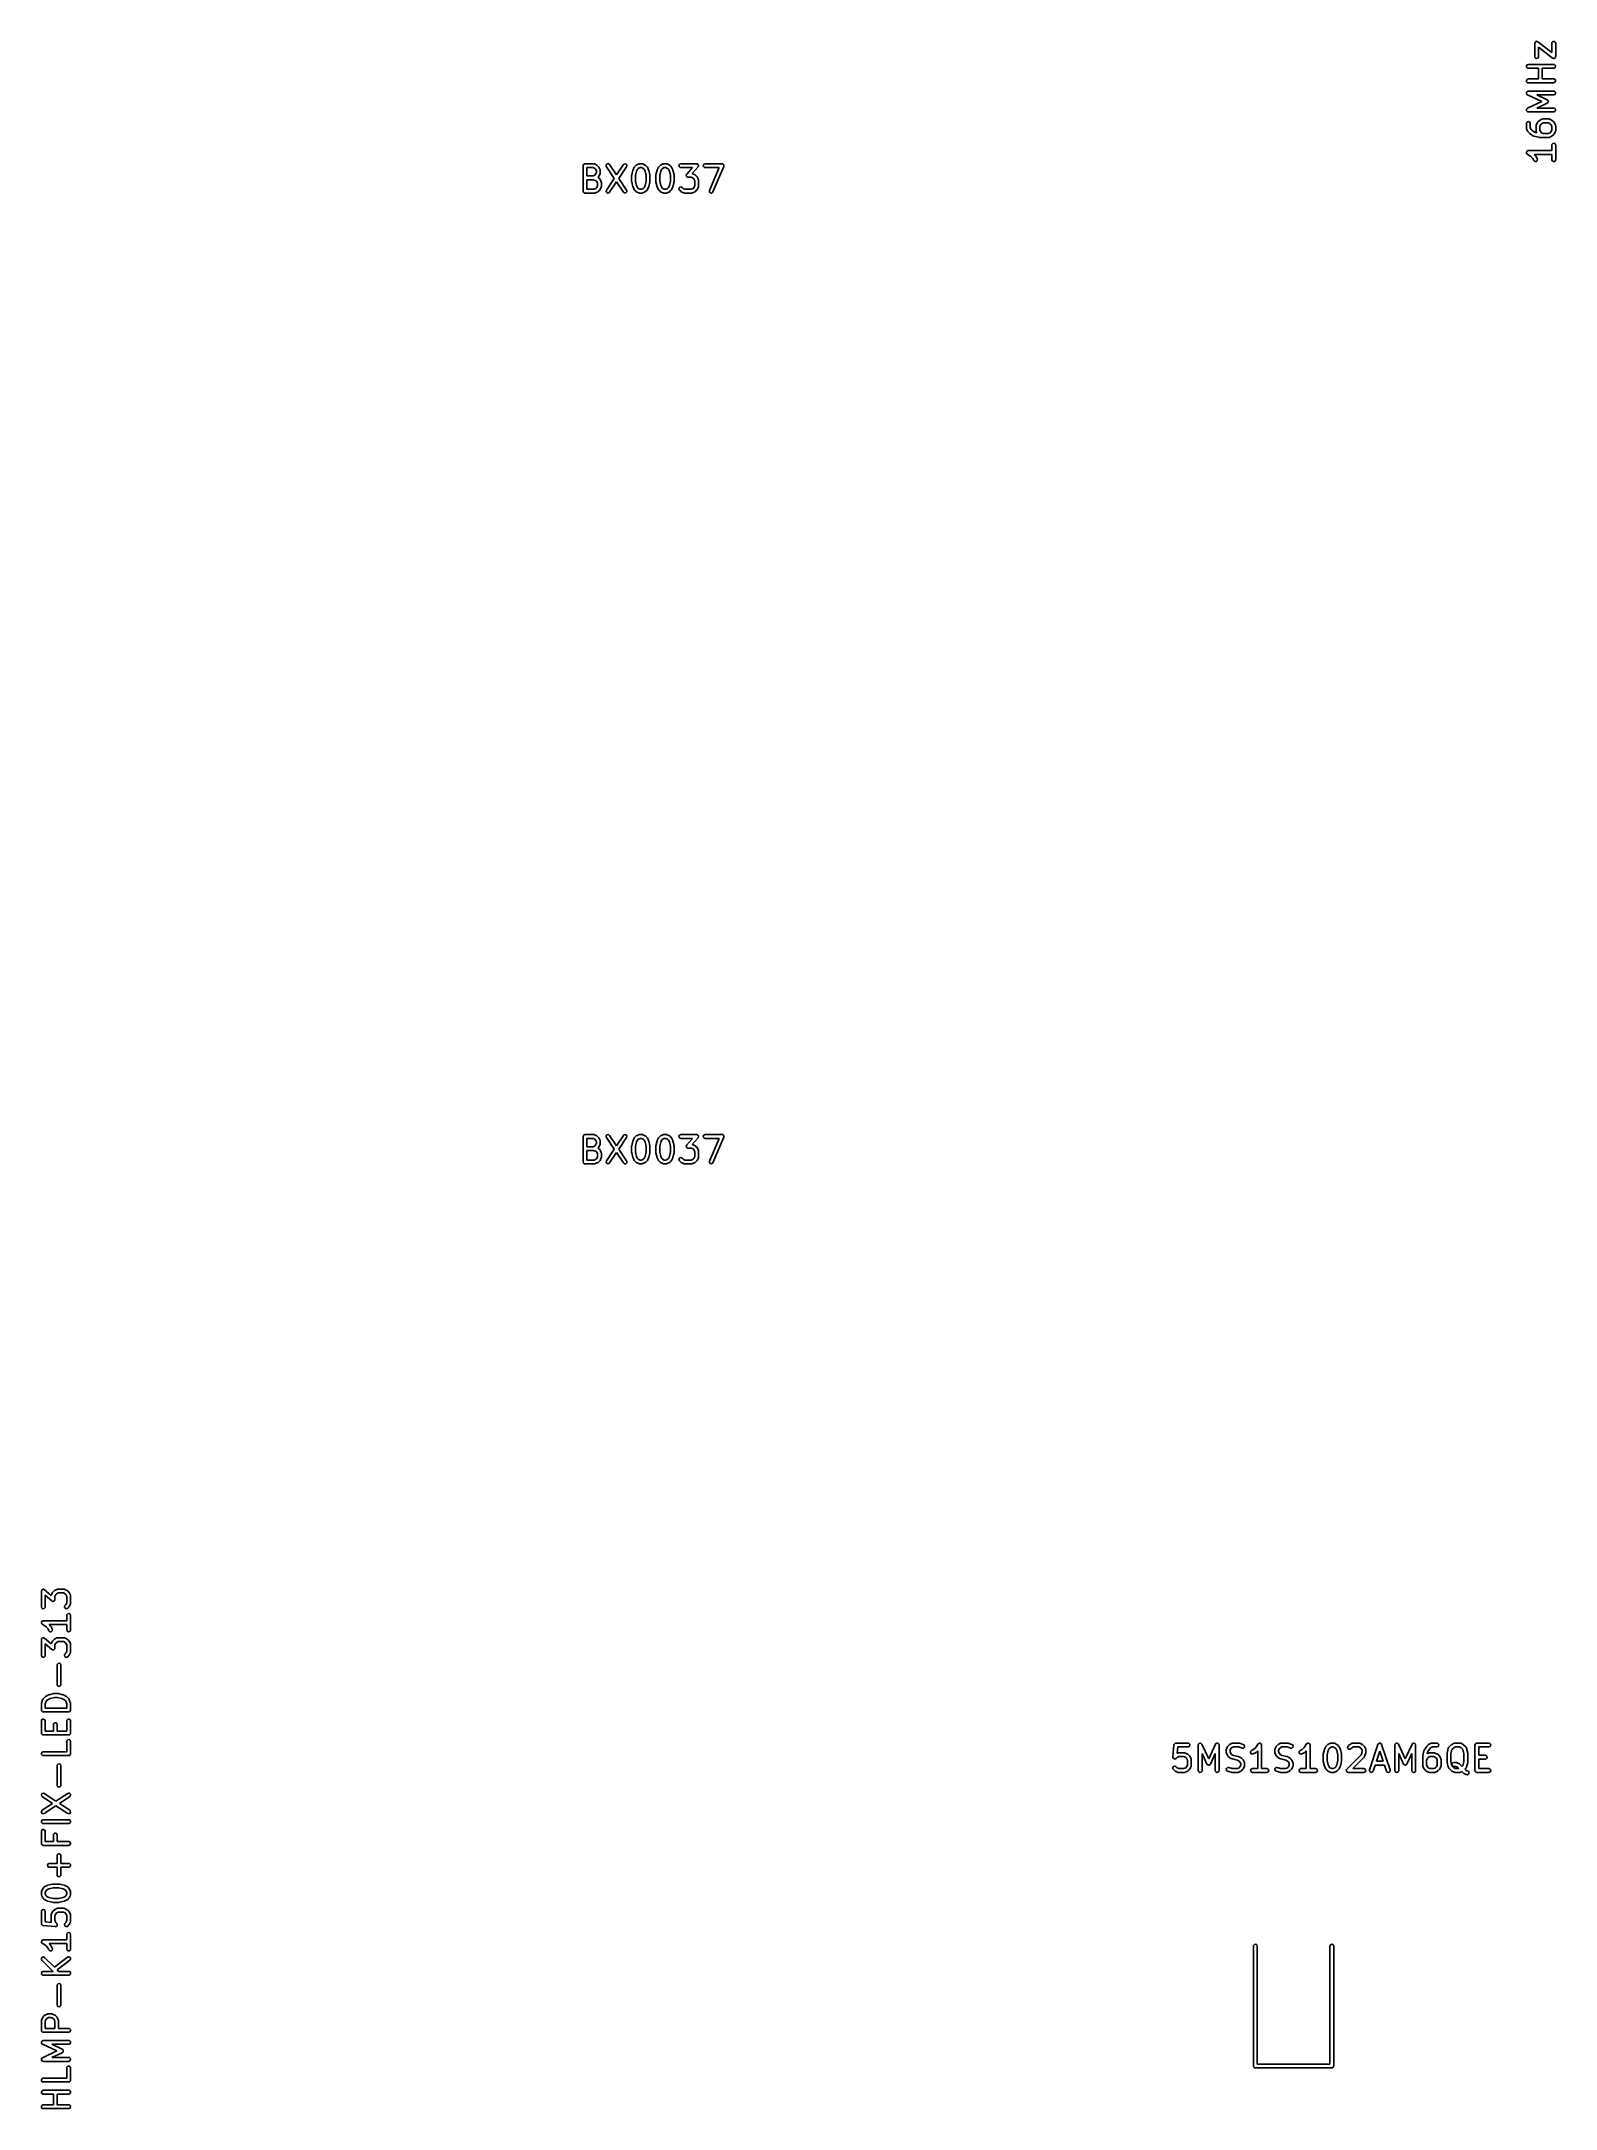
# Model space of a CAD drawing. Extents: x 0.48 to 2.82, y -0.2 to 2.99.
import ezdxf

# ---------------------------------------------------------------- set-up
doc = ezdxf.new("R2010")
doc.units = 0
doc.header["$MEASUREMENT"] = 0
doc.layers.add('BLACK', color=7, linetype='CONTINUOUS')

msp = doc.modelspace()

# ---------------------------------------------------------------- linework, layer by layer
at = {"layer": 'BLACK', "linetype": 'CONTINUOUS'}
for p, q in [((2.7887, 2.9914), (2.7888, 2.9915)), ((2.7888, 2.9912), (2.7887, 2.9914)), ((2.7887, 2.9909), (2.7888, 2.9912)), ((2.7887, 2.9703), (2.7887, 2.9909)), ((2.7888, 2.9915), (2.7889, 2.9919)), ((2.7889, 2.9919), (2.7894, 2.9925)), ((2.7894, 2.9925), (2.7897, 2.9931)), ((2.7897, 2.9931), (2.79, 2.9932)), ((2.79, 2.9932), (2.7902, 2.9935)), ((2.7902, 2.9935), (2.7909, 2.9936)), ((2.7909, 2.9936), (2.7916, 2.9939)), ((2.7916, 2.9939), (2.7919, 2.9938)), ((2.7919, 2.9938), (2.7922, 2.9938)), ((2.7922, 2.9938), (2.7928, 2.9935)), ((2.7928, 2.9935), (2.7935, 2.9933)), ((2.7935, 2.9933), (2.815, 2.9764)), ((2.8161, 2.968), (2.7946, 2.9848)), ((2.7946, 2.9848), (2.7946, 2.9703)), ((2.815, 2.9909), (2.8151, 2.9919)), ((2.815, 2.9764), (2.815, 2.9909)), ((2.8151, 2.9919), (2.8164, 2.9935)), ((2.8164, 2.9935), (2.8184, 2.9938)), ((2.8184, 2.9938), (2.8202, 2.9928)), ((2.8202, 2.9928), (2.8209, 2.9909)), ((2.8209, 2.9909), (2.8209, 2.9703)), ((2.7756, 2.9558), (2.7766, 2.9576)), ((2.776, 2.9538), (2.7756, 2.9558)), ((2.7775, 2.9525), (2.776, 2.9538)), ((2.7766, 2.9576), (2.7785, 2.9583)), ((2.7785, 2.9524), (2.7775, 2.9525)), ((2.7785, 2.9583), (2.8179, 2.9583)), ((2.7943, 2.9524), (2.7785, 2.9524)), ((2.7894, 2.9684), (2.7887, 2.9703)), ((2.7912, 2.9674), (2.7894, 2.9684)), ((2.7931, 2.9678), (2.7912, 2.9674)), ((2.7944, 2.9693), (2.7931, 2.9678)), ((2.7943, 2.9358), (2.7943, 2.9524)), ((2.7946, 2.9703), (2.7944, 2.9693)), ((2.8179, 2.9524), (2.8002, 2.9524)), ((2.8002, 2.9524), (2.8002, 2.9358)), ((2.8168, 2.9678), (2.8161, 2.968)), ((2.8174, 2.9674), (2.8168, 2.9678)), ((2.8177, 2.9674), (2.8174, 2.9674)), ((2.818, 2.9674), (2.8177, 2.9674)), ((2.8179, 2.9583), (2.8189, 2.9581)), ((2.8198, 2.953), (2.8179, 2.9524)), ((2.8187, 2.9676), (2.818, 2.9674)), ((2.8194, 2.9678), (2.8187, 2.9676)), ((2.8189, 2.9581), (2.8205, 2.9568)), ((2.8196, 2.968), (2.8194, 2.9678)), ((2.8199, 2.9681), (2.8196, 2.968)), ((2.8208, 2.9548), (2.8198, 2.953)), ((2.8202, 2.9687), (2.8199, 2.9681)), ((2.8207, 2.9693), (2.8202, 2.9687)), ((2.8205, 2.9568), (2.8208, 2.9548)), ((2.8208, 2.9698), (2.8207, 2.9693)), ((2.8209, 2.9703), (2.8208, 2.97)), ((2.8208, 2.97), (2.8208, 2.9699)), ((2.8208, 2.9699), (2.8208, 2.9698)), ((2.7756, 2.9333), (2.7766, 2.9351)), ((2.776, 2.9313), (2.7756, 2.9333)), ((2.7756, 2.9146), (2.7759, 2.9151)), ((2.7757, 2.9142), (2.7756, 2.9146)), ((2.7756, 2.9138), (2.7757, 2.9142)), ((2.7759, 2.9132), (2.7756, 2.9138)), ((2.7759, 2.9151), (2.7761, 2.9158)), ((2.776, 2.9126), (2.7759, 2.9132)), ((2.7775, 2.93), (2.776, 2.9313)), ((2.7763, 2.9123), (2.776, 2.9126)), ((2.7761, 2.9158), (2.7764, 2.916)), ((2.7765, 2.912), (2.7763, 2.9123)), ((2.7764, 2.916), (2.7766, 2.9163)), ((2.7773, 2.9114), (2.7765, 2.912)), ((2.7766, 2.9351), (2.7785, 2.9358)), ((2.7766, 2.9163), (2.7772, 2.9165)), ((2.7772, 2.9165), (2.7778, 2.9169)), ((2.7997, 2.9009), (2.7773, 2.9114)), ((2.7785, 2.9299), (2.7775, 2.93)), ((2.7778, 2.9169), (2.7782, 2.9169)), ((2.7782, 2.9169), (2.7785, 2.917)), ((2.7785, 2.9358), (2.7943, 2.9358)), ((2.8179, 2.9299), (2.7785, 2.9299)), ((2.7785, 2.917), (2.8179, 2.917)), ((2.8179, 2.9111), (2.7919, 2.9111)), ((2.7919, 2.9111), (2.8079, 2.9036)), ((2.8002, 2.9358), (2.8179, 2.9358)), ((2.8179, 2.9358), (2.8189, 2.9356)), ((2.8198, 2.9306), (2.8179, 2.9299)), ((2.8179, 2.917), (2.8189, 2.9168)), ((2.8198, 2.9118), (2.8179, 2.9111)), ((2.8189, 2.9356), (2.8205, 2.9343)), ((2.8189, 2.9168), (2.8205, 2.9155)), ((2.8208, 2.9323), (2.8198, 2.9306)), ((2.8208, 2.9135), (2.8198, 2.9118)), ((2.8205, 2.9343), (2.8208, 2.9323)), ((2.8205, 2.9155), (2.8208, 2.9135)), ((2.7756, 2.8883), (2.7758, 2.8887)), ((2.7757, 2.8877), (2.7756, 2.8883)), ((2.7757, 2.887), (2.7757, 2.8877)), ((2.7759, 2.8867), (2.7757, 2.887)), ((2.7758, 2.8887), (2.7759, 2.8891)), ((2.7759, 2.8891), (2.7763, 2.8895)), ((2.776, 2.8863), (2.7759, 2.8867)), ((2.7765, 2.8859), (2.776, 2.8863)), ((2.7763, 2.8895), (2.7766, 2.8901)), ((2.7768, 2.8854), (2.7765, 2.8859)), ((2.7766, 2.8901), (2.777, 2.8902)), ((2.7772, 2.8853), (2.7768, 2.8854)), ((2.777, 2.8902), (2.7773, 2.8905)), ((2.7775, 2.885), (2.7772, 2.8853)), ((2.7773, 2.8905), (2.7997, 2.9009)), ((2.7785, 2.8849), (2.7775, 2.885)), ((2.8179, 2.8849), (2.7785, 2.8849)), ((2.8079, 2.8983), (2.7919, 2.8908)), ((2.7919, 2.8908), (2.8179, 2.8908)), ((2.8079, 2.9036), (2.8082, 2.9034)), ((2.8085, 2.8988), (2.8079, 2.8983)), ((2.8082, 2.9034), (2.8083, 2.9034)), ((2.8083, 2.9034), (2.8084, 2.9032)), ((2.8084, 2.9032), (2.8087, 2.903)), ((2.8091, 2.8992), (2.8085, 2.8988)), ((2.8087, 2.903), (2.8091, 2.9023)), ((2.8091, 2.9023), (2.8095, 2.9017)), ((2.8093, 2.8997), (2.8091, 2.8995)), ((2.8091, 2.8995), (2.8091, 2.8992)), ((2.8094, 2.9005), (2.8093, 2.8997)), ((2.8096, 2.9012), (2.8094, 2.9005)), ((2.8095, 2.9017), (2.8095, 2.9014)), ((2.8095, 2.9014), (2.8096, 2.9012)), ((2.8179, 2.8908), (2.8189, 2.8906)), ((2.8198, 2.8855), (2.8179, 2.8849)), ((2.8189, 2.8906), (2.8205, 2.8893)), ((2.8208, 2.8873), (2.8198, 2.8855)), ((2.8205, 2.8893), (2.8208, 2.8873)), ((2.7756, 2.8672), (2.7758, 2.8682)), ((2.7756, 2.8597), (2.7756, 2.8672)), ((2.7756, 2.8595), (2.7756, 2.8597)), ((2.7756, 2.8594), (2.7756, 2.8595)), ((2.7759, 2.8584), (2.7756, 2.8594)), ((2.7758, 2.8682), (2.7771, 2.8697)), ((2.7778, 2.8546), (2.7759, 2.8584)), ((2.7771, 2.8697), (2.779, 2.8701)), ((2.7783, 2.8539), (2.7778, 2.8546)), ((2.7778, 2.8546), (2.7778, 2.8546)), ((2.7802, 2.852), (2.7783, 2.8539)), ((2.779, 2.8701), (2.7808, 2.8691)), ((2.7803, 2.8519), (2.7802, 2.852)), ((2.7807, 2.8516), (2.7803, 2.8519)), ((2.7863, 2.8479), (2.7807, 2.8516)), ((2.7808, 2.8691), (2.7815, 2.8672)), ((2.7815, 2.8672), (2.7815, 2.8604)), ((2.7815, 2.8604), (2.7828, 2.8577)), ((2.7828, 2.8577), (2.7842, 2.8564)), ((2.7842, 2.8564), (2.7891, 2.8531)), ((2.7872, 2.8474), (2.7863, 2.8479)), ((2.7863, 2.8479), (2.7863, 2.8479)), ((2.7947, 2.8456), (2.7872, 2.8474)), ((2.7891, 2.8531), (2.792, 2.8523)), ((2.7906, 2.8634), (2.7908, 2.8645)), ((2.7906, 2.8559), (2.7906, 2.8634)), ((2.7906, 2.8558), (2.7906, 2.8559)), ((2.7906, 2.8556), (2.7906, 2.8558)), ((2.7909, 2.8546), (2.7906, 2.8556)), ((2.7908, 2.8645), (2.7909, 2.8646)), ((2.7909, 2.8648), (2.7928, 2.8685)), ((2.7909, 2.8646), (2.7909, 2.8648)), ((2.792, 2.8523), (2.7909, 2.8546)), ((2.7928, 2.8685), (2.7933, 2.8692)), ((2.7933, 2.8693), (2.7952, 2.8712)), ((2.7933, 2.8692), (2.7933, 2.8693)), ((2.7948, 2.8456), (2.7947, 2.8456)), ((2.7954, 2.8455), (2.7948, 2.8456)), ((2.7952, 2.8712), (2.7959, 2.8717)), ((2.8104, 2.8455), (2.7954, 2.8455)), ((2.7959, 2.8717), (2.796, 2.8717)), ((2.796, 2.8717), (2.7997, 2.8736)), ((2.7978, 2.8654), (2.7965, 2.8628)), ((2.7965, 2.8628), (2.7965, 2.8566)), ((2.7965, 2.8566), (2.7978, 2.8539)), ((2.799, 2.8666), (2.7978, 2.8654)), ((2.7978, 2.8539), (2.799, 2.8527)), ((2.8017, 2.868), (2.799, 2.8666)), ((2.799, 2.8527), (2.8017, 2.8514)), ((2.7997, 2.8736), (2.8007, 2.8739)), ((2.8007, 2.8739), (2.8009, 2.8738)), ((2.8009, 2.8738), (2.801, 2.8739)), ((2.801, 2.8739), (2.8104, 2.8739)), ((2.8097, 2.868), (2.8017, 2.868)), ((2.8017, 2.8514), (2.8097, 2.8514)), ((2.8124, 2.8666), (2.8097, 2.868)), ((2.8097, 2.8514), (2.8124, 2.8527)), ((2.8104, 2.8739), (2.8114, 2.8737)), ((2.8106, 2.8455), (2.8104, 2.8455)), ((2.8107, 2.8455), (2.8106, 2.8455)), ((2.8117, 2.8458), (2.8107, 2.8455)), ((2.8114, 2.8737), (2.8115, 2.8736)), ((2.8115, 2.8736), (2.8117, 2.8736)), ((2.8117, 2.8736), (2.8155, 2.8717)), ((2.8155, 2.8477), (2.8117, 2.8458)), ((2.8136, 2.8654), (2.8124, 2.8666)), ((2.8124, 2.8527), (2.8136, 2.8539)), ((2.815, 2.8628), (2.8136, 2.8654)), ((2.8136, 2.8539), (2.815, 2.8566)), ((2.815, 2.8566), (2.815, 2.8628)), ((2.8155, 2.8717), (2.8162, 2.8712)), ((2.8162, 2.8482), (2.8155, 2.8477)), ((2.8155, 2.8477), (2.8155, 2.8477)), ((2.8162, 2.8712), (2.8162, 2.8712)), ((2.8162, 2.8712), (2.8181, 2.8693)), ((2.8181, 2.8501), (2.8162, 2.8482)), ((2.8181, 2.8693), (2.8186, 2.8686)), ((2.8182, 2.8502), (2.8181, 2.8501)), ((2.8187, 2.8509), (2.8182, 2.8502)), ((2.8186, 2.8686), (2.8187, 2.8685)), ((2.8187, 2.8685), (2.8205, 2.8648)), ((2.8205, 2.8546), (2.8187, 2.8509)), ((2.8205, 2.8648), (2.8208, 2.8638)), ((2.8206, 2.8548), (2.8205, 2.8546)), ((2.8207, 2.8549), (2.8206, 2.8548)), ((2.8209, 2.8559), (2.8207, 2.8549)), ((2.8208, 2.8638), (2.8208, 2.8636)), ((2.8208, 2.8636), (2.8209, 2.8634)), ((2.8209, 2.8634), (2.8209, 2.8559)), ((2.7756, 2.8227), (2.7761, 2.8234)), ((2.7757, 2.8225), (2.7756, 2.8227)), ((2.7756, 2.8224), (2.7757, 2.8225)), ((2.7758, 2.8216), (2.7756, 2.8224)), ((2.776, 2.8207), (2.7758, 2.8216)), ((2.7761, 2.8206), (2.776, 2.8207)), ((2.7761, 2.8234), (2.7764, 2.8242)), ((2.7762, 2.8205), (2.7761, 2.8206)), ((2.7769, 2.8197), (2.7762, 2.8205)), ((2.7764, 2.8242), (2.7765, 2.8243)), ((2.7765, 2.8243), (2.7766, 2.8245)), ((2.7766, 2.8245), (2.7774, 2.8247)), ((2.7823, 2.8161), (2.7769, 2.8197)), ((2.7774, 2.8247), (2.7782, 2.8251)), ((2.7782, 2.8251), (2.7784, 2.8251)), ((2.7784, 2.8251), (2.7785, 2.8251)), ((2.7785, 2.8251), (2.815, 2.8251)), ((2.7855, 2.8129), (2.7823, 2.8161)), ((2.7871, 2.8096), (2.7855, 2.8129)), ((2.815, 2.8192), (2.7875, 2.8192)), ((2.7875, 2.8192), (2.79, 2.8168)), ((2.79, 2.8168), (2.7905, 2.8161)), ((2.7905, 2.8161), (2.7906, 2.816)), ((2.7906, 2.816), (2.7924, 2.8123)), ((2.7927, 2.8113), (2.7923, 2.8093)), ((2.7924, 2.8123), (2.7927, 2.8113)), ((2.815, 2.8335), (2.8151, 2.8345)), ((2.815, 2.8251), (2.815, 2.8335)), ((2.815, 2.811), (2.815, 2.8192)), ((2.8151, 2.8345), (2.8164, 2.836)), ((2.8164, 2.836), (2.8184, 2.8363)), ((2.8184, 2.8363), (2.8202, 2.8353)), ((2.8202, 2.8353), (2.8209, 2.8335)), ((2.8209, 2.8335), (2.8209, 2.811)), ((1.318, 2.8023), (1.3181, 2.8024)), ((1.3181, 2.8022), (1.318, 2.8023)), ((1.318, 2.8018), (1.3181, 2.8022)), ((1.318, 2.7624), (1.318, 2.8018)), ((1.3181, 2.8024), (1.3182, 2.8028)), ((1.3182, 2.8028), (1.3187, 2.8034)), ((1.3187, 2.8034), (1.3191, 2.804)), ((1.3191, 2.804), (1.3193, 2.8041)), ((1.3193, 2.8041), (1.3195, 2.8043)), ((1.3195, 2.8043), (1.3202, 2.8045)), ((1.3202, 2.8045), (1.321, 2.8047)), ((1.321, 2.8047), (1.3341, 2.8047)), ((1.3334, 2.7988), (1.3239, 2.7988)), ((1.3239, 2.7988), (1.3239, 2.786)), ((1.3239, 2.786), (1.3334, 2.786)), ((1.3336, 2.7801), (1.3239, 2.7801)), ((1.3239, 2.7801), (1.3239, 2.7654)), ((1.3361, 2.7975), (1.3334, 2.7988)), ((1.3334, 2.786), (1.3361, 2.7873)), ((1.3381, 2.7786), (1.3336, 2.7801)), ((1.3341, 2.8047), (1.3351, 2.8045)), ((1.3351, 2.8045), (1.3352, 2.8044)), ((1.3352, 2.8044), (1.3354, 2.8044)), ((1.3354, 2.8044), (1.3391, 2.8026)), ((1.3373, 2.7963), (1.3361, 2.7975)), ((1.3361, 2.7873), (1.3373, 2.7885)), ((1.3386, 2.7936), (1.3373, 2.7963)), ((1.3373, 2.7885), (1.3386, 2.7912)), ((1.3386, 2.7912), (1.3386, 2.7936)), ((1.3391, 2.8026), (1.3398, 2.802)), ((1.3398, 2.802), (1.3399, 2.802)), ((1.3399, 2.802), (1.3418, 2.8001)), ((1.3418, 2.7847), (1.3409, 2.7838)), ((1.3409, 2.7838), (1.3415, 2.7835)), ((1.3415, 2.7835), (1.3416, 2.7833)), ((1.3416, 2.7833), (1.3418, 2.7832)), ((1.3418, 2.8001), (1.3423, 2.7994)), ((1.3423, 2.7855), (1.3418, 2.7847)), ((1.3418, 2.7847), (1.3418, 2.7847)), ((1.3418, 2.7832), (1.3437, 2.7814)), ((1.3423, 2.7994), (1.3423, 2.7994)), ((1.3423, 2.7994), (1.3442, 2.7956)), ((1.3442, 2.7892), (1.3423, 2.7855)), ((1.3437, 2.7814), (1.3442, 2.7807)), ((1.3442, 2.7956), (1.3445, 2.7946)), ((1.3443, 2.7895), (1.3442, 2.7894)), ((1.3442, 2.7894), (1.3442, 2.7892)), ((1.3442, 2.7807), (1.3442, 2.7806)), ((1.3442, 2.7806), (1.3461, 2.7769)), ((1.3445, 2.7905), (1.3443, 2.7895)), ((1.3445, 2.7946), (1.3445, 2.7944)), ((1.3445, 2.7944), (1.3445, 2.7943)), ((1.3445, 2.7943), (1.3445, 2.7905)), ((1.3537, 2.8011), (1.3539, 2.8031)), ((1.3541, 2.8001), (1.3537, 2.8011)), ((1.3539, 2.8031), (1.3554, 2.8045)), ((1.3661, 2.7821), (1.3541, 2.8001)), ((1.3541, 2.7641), (1.3661, 2.7821)), ((1.3554, 2.8045), (1.3574, 2.8046)), ((1.3574, 2.8046), (1.359, 2.8034)), ((1.359, 2.8034), (1.3697, 2.7874)), ((1.3697, 2.7874), (1.3804, 2.8034)), ((1.3853, 2.8001), (1.3732, 2.7821)), ((1.3732, 2.7821), (1.3853, 2.7641)), ((1.3804, 2.8034), (1.3811, 2.8042)), ((1.3811, 2.8042), (1.383, 2.8047)), ((1.383, 2.8047), (1.3849, 2.8039)), ((1.3849, 2.8039), (1.3858, 2.8021)), ((1.3858, 2.8021), (1.3853, 2.8001)), ((1.393, 2.7868), (1.3931, 2.7874)), ((1.393, 2.7774), (1.393, 2.7868)), ((1.3931, 2.7875), (1.3949, 2.795)), ((1.3931, 2.7874), (1.3931, 2.7875)), ((1.3949, 2.795), (1.3952, 2.7955)), ((1.3952, 2.7956), (1.397, 2.7994)), ((1.3952, 2.7955), (1.3952, 2.7956)), ((1.397, 2.7994), (1.3976, 2.8001)), ((1.3976, 2.8001), (1.3995, 2.802)), ((1.3976, 2.8001), (1.3976, 2.8001)), ((1.4006, 2.7933), (1.3989, 2.7864)), ((1.3989, 2.7864), (1.3989, 2.7778)), ((1.3995, 2.802), (1.4002, 2.8025)), ((1.4002, 2.8026), (1.404, 2.8044)), ((1.4002, 2.8025), (1.4002, 2.8026)), ((1.4021, 2.7963), (1.4006, 2.7933)), ((1.4033, 2.7975), (1.4021, 2.7963)), ((1.406, 2.7988), (1.4033, 2.7975)), ((1.404, 2.8044), (1.405, 2.8047)), ((1.405, 2.8047), (1.4051, 2.8047)), ((1.4051, 2.8047), (1.4053, 2.8047)), ((1.4053, 2.8047), (1.4091, 2.8047)), ((1.4084, 2.7988), (1.406, 2.7988)), ((1.4111, 2.7975), (1.4084, 2.7988)), ((1.4091, 2.8047), (1.4101, 2.8045)), ((1.4101, 2.8045), (1.4102, 2.8044)), ((1.4102, 2.8044), (1.4104, 2.8044)), ((1.4104, 2.8044), (1.4141, 2.8026)), ((1.4123, 2.7963), (1.4111, 2.7975)), ((1.4138, 2.7933), (1.4123, 2.7963)), ((1.4155, 2.7864), (1.4138, 2.7933)), ((1.4141, 2.8026), (1.4148, 2.802)), ((1.4148, 2.802), (1.4149, 2.802)), ((1.4149, 2.802), (1.4168, 2.8001)), ((1.4155, 2.7778), (1.4155, 2.7864)), ((1.4168, 2.8001), (1.4173, 2.7994)), ((1.4173, 2.7994), (1.4173, 2.7994)), ((1.4173, 2.7994), (1.4192, 2.7956)), ((1.4192, 2.7956), (1.4193, 2.7951)), ((1.4193, 2.7951), (1.4194, 2.795)), ((1.4194, 2.795), (1.4213, 2.7875)), ((1.4213, 2.7875), (1.4213, 2.7869)), ((1.4213, 2.7869), (1.4214, 2.7868)), ((1.4214, 2.7868), (1.4214, 2.7774)), ((1.4305, 2.7868), (1.4306, 2.7874)), ((1.4305, 2.7774), (1.4305, 2.7868)), ((1.4306, 2.7875), (1.4325, 2.795)), ((1.4306, 2.7874), (1.4306, 2.7875)), ((1.4325, 2.795), (1.4326, 2.7955)), ((1.4326, 2.7955), (1.4327, 2.7956)), ((1.4327, 2.7956), (1.4345, 2.7994)), ((1.4345, 2.7994), (1.4351, 2.8001)), ((1.4351, 2.8001), (1.437, 2.802)), ((1.4351, 2.8001), (1.4351, 2.8001)), ((1.4381, 2.7933), (1.4364, 2.7864)), ((1.4364, 2.7864), (1.4364, 2.7778)), ((1.437, 2.802), (1.4377, 2.8025)), ((1.4377, 2.8026), (1.4415, 2.8044)), ((1.4377, 2.8025), (1.4377, 2.8026)), ((1.4396, 2.7963), (1.4381, 2.7933)), ((1.4408, 2.7975), (1.4396, 2.7963)), ((1.4435, 2.7988), (1.4408, 2.7975)), ((1.4415, 2.8044), (1.4425, 2.8047)), ((1.4425, 2.8047), (1.4426, 2.8047)), ((1.4426, 2.8047), (1.4428, 2.8047)), ((1.4428, 2.8047), (1.4466, 2.8047)), ((1.4459, 2.7988), (1.4435, 2.7988)), ((1.4486, 2.7975), (1.4459, 2.7988)), ((1.4466, 2.8047), (1.4476, 2.8045)), ((1.4476, 2.8045), (1.4477, 2.8044)), ((1.4477, 2.8044), (1.4479, 2.8044)), ((1.4479, 2.8044), (1.4516, 2.8026)), ((1.4498, 2.7963), (1.4486, 2.7975)), ((1.4513, 2.7933), (1.4498, 2.7963)), ((1.453, 2.7864), (1.4513, 2.7933)), ((1.4516, 2.8026), (1.4523, 2.802)), ((1.4523, 2.802), (1.4524, 2.802)), ((1.4524, 2.802), (1.4543, 2.8001)), ((1.453, 2.7778), (1.453, 2.7864)), ((1.4543, 2.8001), (1.4548, 2.7994)), ((1.4548, 2.7994), (1.4548, 2.7994)), ((1.4548, 2.7994), (1.4567, 2.7956)), ((1.4567, 2.7956), (1.4568, 2.7951)), ((1.4568, 2.7951), (1.4569, 2.795)), ((1.4569, 2.795), (1.4588, 2.7875)), ((1.4588, 2.7875), (1.4588, 2.7869)), ((1.4588, 2.7869), (1.4589, 2.7868)), ((1.4589, 2.7868), (1.4589, 2.7774)), ((1.4662, 2.8023), (1.4672, 2.804)), ((1.4665, 2.8003), (1.4662, 2.8023)), ((1.4681, 2.799), (1.4665, 2.8003)), ((1.4672, 2.804), (1.4691, 2.8047)), ((1.4691, 2.7988), (1.4681, 2.799)), ((1.4691, 2.8047), (1.4934, 2.8047)), ((1.4869, 2.7988), (1.4691, 2.7988)), ((1.4773, 2.7868), (1.4774, 2.7871)), ((1.4776, 2.7861), (1.4773, 2.7868)), ((1.4774, 2.7873), (1.4778, 2.788)), ((1.4774, 2.7871), (1.4774, 2.7873)), ((1.4777, 2.7853), (1.4776, 2.7861)), ((1.4779, 2.7851), (1.4777, 2.7853)), ((1.4778, 2.788), (1.4781, 2.7887)), ((1.478, 2.7849), (1.4779, 2.7851)), ((1.4787, 2.7845), (1.478, 2.7849)), ((1.4781, 2.7887), (1.4869, 2.7988)), ((1.4793, 2.784), (1.4787, 2.7845)), ((1.4796, 2.7839), (1.4793, 2.784)), ((1.4797, 2.7839), (1.4796, 2.7839)), ((1.4799, 2.7839), (1.4797, 2.7839)), ((1.4803, 2.7838), (1.4799, 2.7839)), ((1.4852, 2.7838), (1.4803, 2.7838)), ((1.4879, 2.7825), (1.4852, 2.7838)), ((1.4956, 2.7998), (1.4867, 2.7896)), ((1.4867, 2.7896), (1.4869, 2.7896)), ((1.4869, 2.7896), (1.4871, 2.7894)), ((1.4871, 2.7894), (1.4872, 2.7894)), ((1.4872, 2.7894), (1.491, 2.7875)), ((1.4891, 2.7813), (1.4879, 2.7825)), ((1.4905, 2.7786), (1.4891, 2.7813)), ((1.491, 2.7875), (1.4917, 2.787)), ((1.4917, 2.787), (1.4918, 2.787)), ((1.4918, 2.787), (1.4936, 2.7851)), ((1.4934, 2.8047), (1.4939, 2.8047)), ((1.4936, 2.7851), (1.4942, 2.7844)), ((1.4939, 2.8047), (1.494, 2.8047)), ((1.494, 2.8047), (1.4941, 2.8046)), ((1.4941, 2.8046), (1.4944, 2.8045)), ((1.4942, 2.7844), (1.4942, 2.7843)), ((1.4942, 2.7843), (1.4961, 2.7806)), ((1.4944, 2.8045), (1.495, 2.804)), ((1.495, 2.804), (1.4957, 2.8036)), ((1.4959, 2.8006), (1.4956, 2.7998)), ((1.4957, 2.8036), (1.4958, 2.8034)), ((1.4958, 2.8034), (1.496, 2.8033)), ((1.4963, 2.8013), (1.4959, 2.8006)), ((1.496, 2.8033), (1.4961, 2.8025)), ((1.4961, 2.8025), (1.4964, 2.8017)), ((1.4961, 2.7806), (1.4964, 2.7796)), ((1.4964, 2.8017), (1.4963, 2.8015)), ((1.4963, 2.8015), (1.4963, 2.8013)), ((1.4964, 2.7796), (1.4963, 2.7795)), ((1.4963, 2.7795), (1.4964, 2.7793)), ((1.4964, 2.7793), (1.4964, 2.7699)), ((1.5036, 2.8023), (1.5047, 2.804)), ((1.504, 2.8003), (1.5036, 2.8023)), ((1.5055, 2.799), (1.504, 2.8003)), ((1.5047, 2.804), (1.5066, 2.8047)), ((1.5066, 2.7988), (1.5055, 2.799)), ((1.5066, 2.8047), (1.5328, 2.8047)), ((1.5283, 2.7988), (1.5066, 2.7988)), ((1.5132, 2.7636), (1.5283, 2.7988)), ((1.5355, 2.8006), (1.5186, 2.7612)), ((1.5328, 2.8047), (1.5338, 2.8045)), ((1.5338, 2.8045), (1.5341, 2.8043)), ((1.5341, 2.8043), (1.5344, 2.8043)), ((1.5344, 2.8043), (1.5348, 2.8037)), ((1.5348, 2.8037), (1.5354, 2.8033)), ((1.5354, 2.8033), (1.5354, 2.8029)), ((1.5354, 2.8029), (1.5356, 2.8026)), ((1.5357, 2.8013), (1.5355, 2.801)), ((1.5355, 2.801), (1.5355, 2.8006)), ((1.5356, 2.8026), (1.5356, 2.8019)), ((1.5356, 2.8019), (1.5357, 2.8013)), ((2.7886, 2.8082), (2.7871, 2.8096)), ((2.7906, 2.8081), (2.7886, 2.8082)), ((2.7923, 2.8093), (2.7906, 2.8081)), ((2.8156, 2.8091), (2.815, 2.811)), ((2.8174, 2.808), (2.8156, 2.8091)), ((2.8194, 2.8084), (2.8174, 2.808)), ((2.8207, 2.8099), (2.8194, 2.8084)), ((2.8209, 2.811), (2.8207, 2.8099)), ((1.3183, 2.7617), (1.318, 2.7624)), ((1.3184, 2.7609), (1.3183, 2.7617)), ((1.3186, 2.7608), (1.3184, 2.7609)), ((1.3187, 2.7605), (1.3186, 2.7608)), ((1.3194, 2.7601), (1.3187, 2.7605)), ((1.3199, 2.7596), (1.3194, 2.7601)), ((1.3203, 2.7596), (1.3199, 2.7596)), ((1.3204, 2.7595), (1.3203, 2.7596)), ((1.3206, 2.7595), (1.3204, 2.7595)), ((1.321, 2.7595), (1.3206, 2.7595)), ((1.3359, 2.7595), (1.321, 2.7595)), ((1.3239, 2.7654), (1.3353, 2.7654)), ((1.3353, 2.7654), (1.3379, 2.7667)), ((1.3361, 2.7595), (1.3359, 2.7595)), ((1.3363, 2.7595), (1.3361, 2.7595)), ((1.3373, 2.7598), (1.3363, 2.7595)), ((1.341, 2.7616), (1.3373, 2.7598)), ((1.3379, 2.7667), (1.3392, 2.7679)), ((1.3392, 2.7775), (1.3381, 2.7786)), ((1.3405, 2.7748), (1.3392, 2.7775)), ((1.3392, 2.7679), (1.3405, 2.7706)), ((1.3405, 2.7706), (1.3405, 2.7748)), ((1.3411, 2.7617), (1.341, 2.7616)), ((1.3418, 2.7622), (1.3411, 2.7617)), ((1.3437, 2.7641), (1.3418, 2.7622)), ((1.3442, 2.7648), (1.3437, 2.7641)), ((1.3437, 2.7641), (1.3437, 2.7641)), ((1.3461, 2.7686), (1.3442, 2.7648)), ((1.3461, 2.7769), (1.3464, 2.7759)), ((1.3462, 2.7689), (1.3461, 2.7688)), ((1.3461, 2.7688), (1.3461, 2.7686)), ((1.3464, 2.7699), (1.3462, 2.7689)), ((1.3464, 2.7759), (1.3463, 2.7757)), ((1.3463, 2.7757), (1.3464, 2.7755)), ((1.3464, 2.7755), (1.3464, 2.7699)), ((1.3536, 2.7621), (1.3541, 2.7641)), ((1.3545, 2.7603), (1.3536, 2.7621)), ((1.3564, 2.7595), (1.3545, 2.7603)), ((1.3583, 2.76), (1.3564, 2.7595)), ((1.359, 2.7608), (1.3583, 2.76)), ((1.3697, 2.7768), (1.359, 2.7608)), ((1.3804, 2.7608), (1.3697, 2.7768)), ((1.382, 2.7596), (1.3804, 2.7608)), ((1.384, 2.7597), (1.382, 2.7596)), ((1.3855, 2.7611), (1.384, 2.7597)), ((1.3853, 2.7641), (1.3857, 2.7631)), ((1.3857, 2.7631), (1.3855, 2.7611)), ((1.393, 2.7773), (1.393, 2.7774)), ((1.3931, 2.7767), (1.393, 2.7773)), ((1.3949, 2.7692), (1.3931, 2.7767)), ((1.395, 2.7691), (1.3949, 2.7692)), ((1.3952, 2.7686), (1.395, 2.7691)), ((1.397, 2.7648), (1.3952, 2.7686)), ((1.3971, 2.7648), (1.397, 2.7648)), ((1.3976, 2.7641), (1.3971, 2.7648)), ((1.3995, 2.7622), (1.3976, 2.7641)), ((1.3989, 2.7778), (1.4006, 2.7709)), ((1.4002, 2.7616), (1.3995, 2.7622)), ((1.3995, 2.7622), (1.3995, 2.7622)), ((1.404, 2.7598), (1.4002, 2.7616)), ((1.4006, 2.7709), (1.4021, 2.7679)), ((1.4021, 2.7679), (1.4033, 2.7667)), ((1.4033, 2.7667), (1.406, 2.7654)), ((1.4042, 2.7597), (1.404, 2.7598)), ((1.4043, 2.7596), (1.4042, 2.7597)), ((1.4053, 2.7595), (1.4043, 2.7596)), ((1.4091, 2.7595), (1.4053, 2.7595)), ((1.406, 2.7654), (1.4084, 2.7654)), ((1.4084, 2.7654), (1.4111, 2.7667)), ((1.4092, 2.7595), (1.4091, 2.7595)), ((1.4094, 2.7595), (1.4092, 2.7595)), ((1.4104, 2.7598), (1.4094, 2.7595)), ((1.4141, 2.7616), (1.4104, 2.7598)), ((1.4111, 2.7667), (1.4123, 2.7679)), ((1.4123, 2.7679), (1.4138, 2.7709)), ((1.4138, 2.7709), (1.4155, 2.7778)), ((1.4142, 2.7617), (1.4141, 2.7616)), ((1.4149, 2.7622), (1.4142, 2.7617)), ((1.4168, 2.7641), (1.4149, 2.7622)), ((1.4173, 2.7648), (1.4168, 2.7641)), ((1.4168, 2.7641), (1.4168, 2.7641)), ((1.4192, 2.7686), (1.4173, 2.7648)), ((1.4194, 2.7692), (1.4192, 2.7687)), ((1.4192, 2.7687), (1.4192, 2.7686)), ((1.4213, 2.7767), (1.4194, 2.7692)), ((1.4214, 2.7774), (1.4213, 2.7768)), ((1.4213, 2.7768), (1.4213, 2.7767)), ((1.4305, 2.7773), (1.4305, 2.7774)), ((1.4306, 2.7767), (1.4305, 2.7773)), ((1.4325, 2.7692), (1.4306, 2.7767)), ((1.4325, 2.7691), (1.4325, 2.7692)), ((1.4327, 2.7686), (1.4325, 2.7691)), ((1.4345, 2.7648), (1.4327, 2.7686)), ((1.4346, 2.7648), (1.4345, 2.7648)), ((1.4351, 2.7641), (1.4346, 2.7648)), ((1.437, 2.7622), (1.4351, 2.7641)), ((1.4364, 2.7778), (1.4381, 2.7709)), ((1.4377, 2.7616), (1.437, 2.7622)), ((1.437, 2.7622), (1.437, 2.7622)), ((1.4415, 2.7598), (1.4377, 2.7616)), ((1.4381, 2.7709), (1.4396, 2.7679)), ((1.4396, 2.7679), (1.4408, 2.7667)), ((1.4408, 2.7667), (1.4435, 2.7654)), ((1.4417, 2.7597), (1.4415, 2.7598)), ((1.4418, 2.7596), (1.4417, 2.7597)), ((1.4428, 2.7595), (1.4418, 2.7596)), ((1.4466, 2.7595), (1.4428, 2.7595)), ((1.4435, 2.7654), (1.4459, 2.7654)), ((1.4459, 2.7654), (1.4486, 2.7667)), ((1.4467, 2.7595), (1.4466, 2.7595)), ((1.4469, 2.7595), (1.4467, 2.7595)), ((1.4479, 2.7598), (1.4469, 2.7595)), ((1.4516, 2.7616), (1.4479, 2.7598)), ((1.4486, 2.7667), (1.4498, 2.7679)), ((1.4498, 2.7679), (1.4513, 2.7709)), ((1.4513, 2.7709), (1.453, 2.7778)), ((1.4517, 2.7617), (1.4516, 2.7616)), ((1.4524, 2.7622), (1.4517, 2.7617)), ((1.4543, 2.7641), (1.4524, 2.7622)), ((1.4548, 2.7648), (1.4543, 2.7641)), ((1.4543, 2.7641), (1.4543, 2.7641)), ((1.4567, 2.7686), (1.4548, 2.7648)), ((1.4569, 2.7692), (1.4567, 2.7687)), ((1.4567, 2.7687), (1.4567, 2.7686)), ((1.4588, 2.7767), (1.4569, 2.7692)), ((1.4589, 2.7774), (1.4588, 2.7768)), ((1.4588, 2.7768), (1.4588, 2.7767)), ((1.4662, 2.7669), (1.4674, 2.7686)), ((1.4664, 2.7649), (1.4662, 2.7669)), ((1.467, 2.7641), (1.4664, 2.7649)), ((1.4688, 2.7622), (1.467, 2.7641)), ((1.4674, 2.7686), (1.4693, 2.7691)), ((1.4689, 2.7622), (1.4688, 2.7622)), ((1.4696, 2.7616), (1.4689, 2.7622)), ((1.4693, 2.7691), (1.4711, 2.7683)), ((1.4734, 2.7598), (1.4696, 2.7616)), ((1.4711, 2.7683), (1.4727, 2.7667)), ((1.4727, 2.7667), (1.4754, 2.7654)), ((1.4735, 2.7597), (1.4734, 2.7598)), ((1.4737, 2.7596), (1.4735, 2.7597)), ((1.4747, 2.7595), (1.4737, 2.7596)), ((1.4859, 2.7595), (1.4747, 2.7595)), ((1.4754, 2.7654), (1.4852, 2.7654)), ((1.4852, 2.7654), (1.4879, 2.7667)), ((1.4861, 2.7595), (1.4859, 2.7595)), ((1.4863, 2.7595), (1.4861, 2.7595)), ((1.4872, 2.7598), (1.4863, 2.7595)), ((1.491, 2.7616), (1.4872, 2.7598)), ((1.4879, 2.7667), (1.4891, 2.7679)), ((1.4891, 2.7679), (1.4905, 2.7706)), ((1.4905, 2.7706), (1.4905, 2.7786)), ((1.4918, 2.7622), (1.491, 2.7617)), ((1.491, 2.7617), (1.491, 2.7616)), ((1.4936, 2.7641), (1.4918, 2.7622)), ((1.4937, 2.7641), (1.4936, 2.7641)), ((1.4942, 2.7648), (1.4937, 2.7641)), ((1.4961, 2.7686), (1.4942, 2.7648)), ((1.4962, 2.7689), (1.4961, 2.7688)), ((1.4961, 2.7688), (1.4961, 2.7686)), ((1.4964, 2.7699), (1.4962, 2.7689)), ((1.5131, 2.7616), (1.5132, 2.7636)), ((1.5143, 2.7599), (1.5131, 2.7616)), ((1.5163, 2.7595), (1.5143, 2.7599)), ((1.5181, 2.7604), (1.5163, 2.7595)), ((1.5186, 2.7612), (1.5181, 2.7604)), ((1.318, 1.3023), (1.3181, 1.3024)), ((1.3181, 1.3022), (1.318, 1.3023)), ((1.318, 1.3018), (1.3181, 1.3022)), ((1.318, 1.2624), (1.318, 1.3018)), ((1.3181, 1.3024), (1.3182, 1.3028)), ((1.3182, 1.3028), (1.3187, 1.3034)), ((1.3187, 1.3034), (1.3191, 1.304)), ((1.3191, 1.304), (1.3193, 1.3041)), ((1.3193, 1.3041), (1.3195, 1.3043)), ((1.3195, 1.3043), (1.3202, 1.3045)), ((1.3202, 1.3045), (1.321, 1.3047)), ((1.321, 1.3047), (1.3341, 1.3047)), ((1.3334, 1.2988), (1.3239, 1.2988)), ((1.3239, 1.2988), (1.3239, 1.286)), ((1.3239, 1.286), (1.3334, 1.286)), ((1.3336, 1.2801), (1.3239, 1.2801)), ((1.3239, 1.2801), (1.3239, 1.2654)), ((1.3361, 1.2975), (1.3334, 1.2988)), ((1.3334, 1.286), (1.3361, 1.2873)), ((1.3381, 1.2786), (1.3336, 1.2801)), ((1.3341, 1.3047), (1.3351, 1.3046)), ((1.3351, 1.3046), (1.3352, 1.3044)), ((1.3352, 1.3044), (1.3354, 1.3044)), ((1.3354, 1.3044), (1.3391, 1.3026)), ((1.3373, 1.2963), (1.3361, 1.2975)), ((1.3361, 1.2873), (1.3373, 1.2885)), ((1.3386, 1.2936), (1.3373, 1.2963)), ((1.3373, 1.2885), (1.3386, 1.2912)), ((1.3392, 1.2775), (1.3381, 1.2786)), ((1.3386, 1.2912), (1.3386, 1.2936)), ((1.3391, 1.3026), (1.3398, 1.302)), ((1.3398, 1.302), (1.3399, 1.302)), ((1.3399, 1.302), (1.3418, 1.3001)), ((1.3418, 1.2847), (1.3409, 1.2838)), ((1.3409, 1.2838), (1.3415, 1.2835)), ((1.3415, 1.2835), (1.3416, 1.2833)), ((1.3416, 1.2833), (1.3418, 1.2832)), ((1.3418, 1.3001), (1.3423, 1.2994)), ((1.3423, 1.2855), (1.3418, 1.2848)), ((1.3418, 1.2848), (1.3418, 1.2847)), ((1.3418, 1.2832), (1.3437, 1.2814)), ((1.3423, 1.2994), (1.3423, 1.2994)), ((1.3423, 1.2994), (1.3442, 1.2956)), ((1.3442, 1.2892), (1.3423, 1.2855)), ((1.3437, 1.2814), (1.3442, 1.2807)), ((1.3442, 1.2956), (1.3445, 1.2946)), ((1.3443, 1.2895), (1.3442, 1.2894)), ((1.3442, 1.2894), (1.3442, 1.2892)), ((1.3442, 1.2807), (1.3442, 1.2806)), ((1.3442, 1.2806), (1.3461, 1.2769)), ((1.3445, 1.2905), (1.3443, 1.2895)), ((1.3445, 1.2946), (1.3445, 1.2945)), ((1.3445, 1.2945), (1.3445, 1.2943)), ((1.3445, 1.2943), (1.3445, 1.2905)), ((1.3537, 1.3011), (1.3539, 1.3031)), ((1.3541, 1.3001), (1.3537, 1.3011)), ((1.3539, 1.3031), (1.3554, 1.3045)), ((1.3661, 1.2821), (1.3541, 1.3001)), ((1.3541, 1.264), (1.3661, 1.2821)), ((1.3554, 1.3045), (1.3574, 1.3046)), ((1.3574, 1.3046), (1.359, 1.3034)), ((1.359, 1.3034), (1.3697, 1.2874)), ((1.3697, 1.2874), (1.3804, 1.3034)), ((1.3853, 1.3001), (1.3732, 1.2821)), ((1.3732, 1.2821), (1.3853, 1.264)), ((1.3804, 1.3034), (1.3811, 1.3042)), ((1.3811, 1.3042), (1.383, 1.3047)), ((1.383, 1.3047), (1.3849, 1.3039)), ((1.3849, 1.3039), (1.3858, 1.3021)), ((1.3858, 1.3021), (1.3853, 1.3001)), ((1.393, 1.2868), (1.3931, 1.2874)), ((1.393, 1.2774), (1.393, 1.2868)), ((1.3931, 1.2875), (1.3949, 1.295)), ((1.3931, 1.2874), (1.3931, 1.2875)), ((1.3949, 1.295), (1.3952, 1.2955)), ((1.3952, 1.2956), (1.397, 1.2994)), ((1.3952, 1.2955), (1.3952, 1.2956)), ((1.397, 1.2994), (1.3976, 1.3001)), ((1.3976, 1.3001), (1.3995, 1.302)), ((1.3976, 1.3001), (1.3976, 1.3001)), ((1.4006, 1.2933), (1.3989, 1.2864)), ((1.3989, 1.2864), (1.3989, 1.2778)), ((1.3989, 1.2778), (1.4006, 1.2709)), ((1.3995, 1.302), (1.4002, 1.3025)), ((1.4002, 1.3026), (1.404, 1.3044)), ((1.4002, 1.3025), (1.4002, 1.3026)), ((1.4021, 1.2963), (1.4006, 1.2933)), ((1.4033, 1.2975), (1.4021, 1.2963)), ((1.406, 1.2988), (1.4033, 1.2975)), ((1.404, 1.3044), (1.405, 1.3047)), ((1.405, 1.3047), (1.4051, 1.3047)), ((1.4051, 1.3047), (1.4053, 1.3047)), ((1.4053, 1.3047), (1.4091, 1.3047)), ((1.4084, 1.2988), (1.406, 1.2988)), ((1.4111, 1.2975), (1.4084, 1.2988)), ((1.4091, 1.3047), (1.4101, 1.3046)), ((1.4101, 1.3046), (1.4102, 1.3044)), ((1.4102, 1.3044), (1.4104, 1.3044)), ((1.4104, 1.3044), (1.4141, 1.3026)), ((1.4123, 1.2963), (1.4111, 1.2975)), ((1.4138, 1.2933), (1.4123, 1.2963)), ((1.4155, 1.2864), (1.4138, 1.2933)), ((1.4138, 1.2709), (1.4155, 1.2778)), ((1.4141, 1.3026), (1.4148, 1.302)), ((1.4148, 1.302), (1.4149, 1.302)), ((1.4149, 1.302), (1.4168, 1.3001)), ((1.4155, 1.2778), (1.4155, 1.2864)), ((1.4168, 1.3001), (1.4173, 1.2994)), ((1.4173, 1.2994), (1.4173, 1.2994)), ((1.4173, 1.2994), (1.4192, 1.2956)), ((1.4192, 1.2956), (1.4193, 1.2951)), ((1.4193, 1.2951), (1.4194, 1.295)), ((1.4194, 1.295), (1.4213, 1.2875)), ((1.4213, 1.2875), (1.4213, 1.2869)), ((1.4213, 1.2869), (1.4214, 1.2868)), ((1.4214, 1.2868), (1.4214, 1.2774)), ((1.4305, 1.2868), (1.4306, 1.2874)), ((1.4305, 1.2774), (1.4305, 1.2868)), ((1.4306, 1.2875), (1.4325, 1.295)), ((1.4306, 1.2874), (1.4306, 1.2875)), ((1.4325, 1.295), (1.4326, 1.2955)), ((1.4326, 1.2955), (1.4327, 1.2956)), ((1.4327, 1.2956), (1.4345, 1.2994)), ((1.4345, 1.2994), (1.4351, 1.3001)), ((1.4351, 1.3001), (1.437, 1.302)), ((1.4351, 1.3001), (1.4351, 1.3001)), ((1.4381, 1.2933), (1.4364, 1.2864)), ((1.4364, 1.2864), (1.4364, 1.2778)), ((1.4364, 1.2778), (1.4381, 1.2709)), ((1.437, 1.302), (1.4377, 1.3025)), ((1.4377, 1.3026), (1.4415, 1.3044)), ((1.4377, 1.3025), (1.4377, 1.3026)), ((1.4396, 1.2963), (1.4381, 1.2933)), ((1.4408, 1.2975), (1.4396, 1.2963)), ((1.4435, 1.2988), (1.4408, 1.2975)), ((1.4415, 1.3044), (1.4425, 1.3047)), ((1.4425, 1.3047), (1.4426, 1.3047)), ((1.4426, 1.3047), (1.4428, 1.3047)), ((1.4428, 1.3047), (1.4466, 1.3047)), ((1.4459, 1.2988), (1.4435, 1.2988)), ((1.4486, 1.2975), (1.4459, 1.2988)), ((1.4466, 1.3047), (1.4476, 1.3046)), ((1.4476, 1.3046), (1.4477, 1.3044)), ((1.4477, 1.3044), (1.4479, 1.3044)), ((1.4479, 1.3044), (1.4516, 1.3026)), ((1.4498, 1.2963), (1.4486, 1.2975)), ((1.4513, 1.2933), (1.4498, 1.2963)), ((1.453, 1.2864), (1.4513, 1.2933)), ((1.4513, 1.2709), (1.453, 1.2778)), ((1.4516, 1.3026), (1.4523, 1.302)), ((1.4523, 1.302), (1.4524, 1.302)), ((1.4524, 1.302), (1.4543, 1.3001)), ((1.453, 1.2778), (1.453, 1.2864)), ((1.4543, 1.3001), (1.4548, 1.2994)), ((1.4548, 1.2994), (1.4548, 1.2994)), ((1.4548, 1.2994), (1.4567, 1.2956)), ((1.4567, 1.2956), (1.4568, 1.2951)), ((1.4568, 1.2951), (1.4569, 1.295)), ((1.4569, 1.295), (1.4588, 1.2875)), ((1.4588, 1.2875), (1.4588, 1.2869)), ((1.4588, 1.2869), (1.4589, 1.2868)), ((1.4589, 1.2868), (1.4589, 1.2774)), ((1.4662, 1.3023), (1.4672, 1.304)), ((1.4665, 1.3003), (1.4662, 1.3023)), ((1.4681, 1.299), (1.4665, 1.3003)), ((1.4672, 1.304), (1.4691, 1.3047)), ((1.4691, 1.2988), (1.4681, 1.299)), ((1.4691, 1.3047), (1.4934, 1.3047)), ((1.4869, 1.2988), (1.4691, 1.2988)), ((1.4773, 1.2868), (1.4774, 1.2871)), ((1.4776, 1.2861), (1.4773, 1.2868)), ((1.4774, 1.2873), (1.4778, 1.288)), ((1.4774, 1.2871), (1.4774, 1.2873)), ((1.4777, 1.2853), (1.4776, 1.2861)), ((1.4779, 1.2852), (1.4777, 1.2853)), ((1.4778, 1.288), (1.4781, 1.2887)), ((1.478, 1.2849), (1.4779, 1.2852)), ((1.4787, 1.2845), (1.478, 1.2849)), ((1.4781, 1.2887), (1.4869, 1.2988)), ((1.4793, 1.284), (1.4787, 1.2845)), ((1.4796, 1.2839), (1.4793, 1.284)), ((1.4797, 1.2839), (1.4796, 1.2839)), ((1.4799, 1.2839), (1.4797, 1.2839)), ((1.4803, 1.2838), (1.4799, 1.2839)), ((1.4852, 1.2838), (1.4803, 1.2838)), ((1.4879, 1.2825), (1.4852, 1.2838)), ((1.4956, 1.2998), (1.4867, 1.2896)), ((1.4867, 1.2896), (1.4869, 1.2896)), ((1.4869, 1.2896), (1.4871, 1.2894)), ((1.4871, 1.2894), (1.4872, 1.2894)), ((1.4872, 1.2894), (1.491, 1.2875)), ((1.4891, 1.2813), (1.4879, 1.2825)), ((1.4905, 1.2786), (1.4891, 1.2813)), ((1.4905, 1.2706), (1.4905, 1.2786)), ((1.491, 1.2875), (1.4917, 1.287)), ((1.4917, 1.287), (1.4918, 1.287)), ((1.4918, 1.287), (1.4936, 1.2851)), ((1.4934, 1.3047), (1.4939, 1.3047)), ((1.4936, 1.2851), (1.4942, 1.2844)), ((1.4939, 1.3047), (1.494, 1.3047)), ((1.494, 1.3047), (1.4941, 1.3046)), ((1.4941, 1.3046), (1.4944, 1.3046)), ((1.4942, 1.2844), (1.4942, 1.2844)), ((1.4942, 1.2844), (1.4961, 1.2806)), ((1.4944, 1.3046), (1.495, 1.304)), ((1.495, 1.304), (1.4957, 1.3036)), ((1.4959, 1.3006), (1.4956, 1.2998)), ((1.4957, 1.3036), (1.4958, 1.3034)), ((1.4958, 1.3034), (1.496, 1.3033)), ((1.4963, 1.3013), (1.4959, 1.3006)), ((1.496, 1.3033), (1.4961, 1.3025)), ((1.4961, 1.3025), (1.4964, 1.3017)), ((1.4961, 1.2806), (1.4964, 1.2796)), ((1.4964, 1.3017), (1.4963, 1.3015)), ((1.4963, 1.3015), (1.4963, 1.3013)), ((1.4964, 1.2796), (1.4963, 1.2794)), ((1.4963, 1.2794), (1.4964, 1.2793)), ((1.4964, 1.2793), (1.4964, 1.2699)), ((1.5036, 1.3023), (1.5047, 1.304)), ((1.504, 1.3003), (1.5036, 1.3023)), ((1.5055, 1.299), (1.504, 1.3003)), ((1.5047, 1.304), (1.5066, 1.3047)), ((1.5066, 1.2988), (1.5055, 1.299)), ((1.5066, 1.3047), (1.5328, 1.3047)), ((1.5283, 1.2988), (1.5066, 1.2988)), ((1.5132, 1.2636), (1.5283, 1.2988)), ((1.5355, 1.3006), (1.5186, 1.2612)), ((1.5328, 1.3047), (1.5338, 1.3046)), ((1.5338, 1.3046), (1.5341, 1.3043)), ((1.5341, 1.3043), (1.5344, 1.3042)), ((1.5344, 1.3042), (1.5348, 1.3037)), ((1.5348, 1.3037), (1.5354, 1.3033)), ((1.5354, 1.3033), (1.5354, 1.3029)), ((1.5354, 1.3029), (1.5356, 1.3026)), ((1.5357, 1.3013), (1.5355, 1.301)), ((1.5355, 1.301), (1.5355, 1.3006)), ((1.5356, 1.3026), (1.5356, 1.3019)), ((1.5356, 1.3019), (1.5357, 1.3013)), ((1.3183, 1.2617), (1.318, 1.2624)), ((1.3184, 1.2609), (1.3183, 1.2617)), ((1.3186, 1.2608), (1.3184, 1.2609)), ((1.3187, 1.2605), (1.3186, 1.2608)), ((1.3194, 1.2601), (1.3187, 1.2605)), ((1.3199, 1.2596), (1.3194, 1.2601)), ((1.3203, 1.2596), (1.3199, 1.2596)), ((1.3204, 1.2595), (1.3203, 1.2596)), ((1.3206, 1.2595), (1.3204, 1.2595)), ((1.321, 1.2595), (1.3206, 1.2595)), ((1.3359, 1.2595), (1.321, 1.2595)), ((1.3239, 1.2654), (1.3353, 1.2654)), ((1.3353, 1.2654), (1.3379, 1.2667)), ((1.3361, 1.2595), (1.3359, 1.2595)), ((1.3363, 1.2595), (1.3361, 1.2595)), ((1.3373, 1.2598), (1.3363, 1.2595)), ((1.341, 1.2616), (1.3373, 1.2598)), ((1.3379, 1.2667), (1.3392, 1.2679)), ((1.3405, 1.2748), (1.3392, 1.2775)), ((1.3392, 1.2679), (1.3405, 1.2706)), ((1.3405, 1.2706), (1.3405, 1.2748)), ((1.3411, 1.2617), (1.341, 1.2616)), ((1.3418, 1.2622), (1.3411, 1.2617)), ((1.3437, 1.2641), (1.3418, 1.2622)), ((1.3442, 1.2648), (1.3437, 1.2641)), ((1.3437, 1.2641), (1.3437, 1.2641)), ((1.3461, 1.2686), (1.3442, 1.2648)), ((1.3461, 1.2769), (1.3464, 1.2759)), ((1.3462, 1.2689), (1.3461, 1.2688)), ((1.3461, 1.2688), (1.3461, 1.2686)), ((1.3464, 1.2699), (1.3462, 1.2689)), ((1.3464, 1.2759), (1.3463, 1.2757)), ((1.3463, 1.2757), (1.3464, 1.2755)), ((1.3464, 1.2755), (1.3464, 1.2699)), ((1.3536, 1.2621), (1.3541, 1.264)), ((1.3545, 1.2603), (1.3536, 1.2621)), ((1.3564, 1.2595), (1.3545, 1.2603)), ((1.3583, 1.26), (1.3564, 1.2595)), ((1.359, 1.2608), (1.3583, 1.26)), ((1.3697, 1.2768), (1.359, 1.2608)), ((1.3804, 1.2608), (1.3697, 1.2768)), ((1.382, 1.2596), (1.3804, 1.2608)), ((1.384, 1.2597), (1.382, 1.2596)), ((1.3855, 1.2611), (1.384, 1.2597)), ((1.3853, 1.264), (1.3857, 1.2631)), ((1.3857, 1.2631), (1.3855, 1.2611)), ((1.393, 1.2773), (1.393, 1.2774)), ((1.3931, 1.2767), (1.393, 1.2773)), ((1.3949, 1.2692), (1.3931, 1.2767)), ((1.395, 1.2691), (1.3949, 1.2692)), ((1.3952, 1.2686), (1.395, 1.2691)), ((1.397, 1.2648), (1.3952, 1.2686)), ((1.3971, 1.2648), (1.397, 1.2648)), ((1.3976, 1.2641), (1.3971, 1.2648)), ((1.3995, 1.2622), (1.3976, 1.2641)), ((1.4002, 1.2616), (1.3995, 1.2622)), ((1.3995, 1.2622), (1.3995, 1.2622)), ((1.404, 1.2598), (1.4002, 1.2616)), ((1.4006, 1.2709), (1.4021, 1.2679)), ((1.4021, 1.2679), (1.4033, 1.2667)), ((1.4033, 1.2667), (1.406, 1.2654)), ((1.4042, 1.2597), (1.404, 1.2598)), ((1.4043, 1.2596), (1.4042, 1.2597)), ((1.4053, 1.2595), (1.4043, 1.2596)), ((1.4091, 1.2595), (1.4053, 1.2595)), ((1.406, 1.2654), (1.4084, 1.2654)), ((1.4084, 1.2654), (1.4111, 1.2667)), ((1.4092, 1.2595), (1.4091, 1.2595)), ((1.4094, 1.2595), (1.4092, 1.2595)), ((1.4104, 1.2598), (1.4094, 1.2595)), ((1.4141, 1.2616), (1.4104, 1.2598)), ((1.4111, 1.2667), (1.4123, 1.2679)), ((1.4123, 1.2679), (1.4138, 1.2709)), ((1.4142, 1.2617), (1.4141, 1.2616)), ((1.4149, 1.2622), (1.4142, 1.2617)), ((1.4168, 1.2641), (1.4149, 1.2622)), ((1.4173, 1.2648), (1.4168, 1.2641)), ((1.4168, 1.2641), (1.4168, 1.2641)), ((1.4192, 1.2686), (1.4173, 1.2648)), ((1.4194, 1.2692), (1.4192, 1.2687)), ((1.4192, 1.2687), (1.4192, 1.2686)), ((1.4213, 1.2767), (1.4194, 1.2692)), ((1.4214, 1.2774), (1.4213, 1.2768)), ((1.4213, 1.2768), (1.4213, 1.2767)), ((1.4305, 1.2773), (1.4305, 1.2774)), ((1.4306, 1.2767), (1.4305, 1.2773)), ((1.4325, 1.2692), (1.4306, 1.2767)), ((1.4325, 1.2691), (1.4325, 1.2692)), ((1.4327, 1.2686), (1.4325, 1.2691)), ((1.4345, 1.2648), (1.4327, 1.2686)), ((1.4346, 1.2648), (1.4345, 1.2648)), ((1.4351, 1.2641), (1.4346, 1.2648)), ((1.437, 1.2622), (1.4351, 1.2641)), ((1.4377, 1.2616), (1.437, 1.2622)), ((1.437, 1.2622), (1.437, 1.2622)), ((1.4415, 1.2598), (1.4377, 1.2616)), ((1.4381, 1.2709), (1.4396, 1.2679)), ((1.4396, 1.2679), (1.4408, 1.2667)), ((1.4408, 1.2667), (1.4435, 1.2654)), ((1.4417, 1.2597), (1.4415, 1.2598)), ((1.4418, 1.2596), (1.4417, 1.2597)), ((1.4428, 1.2595), (1.4418, 1.2596)), ((1.4466, 1.2595), (1.4428, 1.2595)), ((1.4435, 1.2654), (1.4459, 1.2654)), ((1.4459, 1.2654), (1.4486, 1.2667)), ((1.4467, 1.2595), (1.4466, 1.2595)), ((1.4469, 1.2595), (1.4467, 1.2595)), ((1.4479, 1.2598), (1.4469, 1.2595)), ((1.4516, 1.2616), (1.4479, 1.2598)), ((1.4486, 1.2667), (1.4498, 1.2679)), ((1.4498, 1.2679), (1.4513, 1.2709)), ((1.4517, 1.2617), (1.4516, 1.2616)), ((1.4524, 1.2622), (1.4517, 1.2617)), ((1.4543, 1.2641), (1.4524, 1.2622)), ((1.4548, 1.2648), (1.4543, 1.2641)), ((1.4543, 1.2641), (1.4543, 1.2641)), ((1.4567, 1.2686), (1.4548, 1.2648)), ((1.4569, 1.2692), (1.4567, 1.2687)), ((1.4567, 1.2687), (1.4567, 1.2686)), ((1.4588, 1.2767), (1.4569, 1.2692)), ((1.4589, 1.2774), (1.4588, 1.2768)), ((1.4588, 1.2768), (1.4588, 1.2767)), ((1.4662, 1.2669), (1.4674, 1.2686)), ((1.4664, 1.2649), (1.4662, 1.2669)), ((1.467, 1.2641), (1.4664, 1.2649)), ((1.4688, 1.2622), (1.467, 1.2641)), ((1.4674, 1.2686), (1.4693, 1.2691)), ((1.4689, 1.2622), (1.4688, 1.2622)), ((1.4696, 1.2616), (1.4689, 1.2622)), ((1.4693, 1.2691), (1.4711, 1.2683)), ((1.4734, 1.2598), (1.4696, 1.2616)), ((1.4711, 1.2683), (1.4727, 1.2667)), ((1.4727, 1.2667), (1.4754, 1.2654)), ((1.4735, 1.2597), (1.4734, 1.2598)), ((1.4737, 1.2596), (1.4735, 1.2597)), ((1.4747, 1.2595), (1.4737, 1.2596)), ((1.4859, 1.2595), (1.4747, 1.2595)), ((1.4754, 1.2654), (1.4852, 1.2654)), ((1.4852, 1.2654), (1.4879, 1.2667)), ((1.4861, 1.2595), (1.4859, 1.2595)), ((1.4863, 1.2595), (1.4861, 1.2595)), ((1.4872, 1.2598), (1.4863, 1.2595)), ((1.491, 1.2616), (1.4872, 1.2598)), ((1.4879, 1.2667), (1.4891, 1.2679)), ((1.4891, 1.2679), (1.4905, 1.2706)), ((1.4918, 1.2622), (1.491, 1.2617)), ((1.491, 1.2617), (1.491, 1.2616)), ((1.4936, 1.2641), (1.4918, 1.2622)), ((1.4937, 1.2641), (1.4936, 1.2641)), ((1.4942, 1.2648), (1.4937, 1.2641)), ((1.4961, 1.2686), (1.4942, 1.2648)), ((1.4962, 1.2689), (1.4961, 1.2688)), ((1.4961, 1.2688), (1.4961, 1.2686)), ((1.4964, 1.2699), (1.4962, 1.2689)), ((1.5131, 1.2616), (1.5132, 1.2636)), ((1.5143, 1.2599), (1.5131, 1.2616)), ((1.5163, 1.2595), (1.5143, 1.2599)), ((1.5181, 1.2604), (1.5163, 1.2595)), ((1.5186, 1.2612), (1.5181, 1.2604)), ((0.4809, 0.5993), (0.481, 0.5998)), ((0.4809, 0.575), (0.4809, 0.5993)), ((0.481, 0.6), (0.4811, 0.6003)), ((0.481, 0.5999), (0.481, 0.6)), ((0.481, 0.5998), (0.481, 0.5999)), ((0.4811, 0.6003), (0.4816, 0.6009)), ((0.4816, 0.6009), (0.482, 0.6016)), ((0.482, 0.6016), (0.4822, 0.6017)), ((0.4822, 0.6017), (0.4824, 0.6019)), ((0.4824, 0.6019), (0.4832, 0.602)), ((0.4832, 0.602), (0.4839, 0.6023)), ((0.4839, 0.6023), (0.4841, 0.6022)), ((0.4841, 0.6022), (0.4844, 0.6022)), ((0.4844, 0.6022), (0.4851, 0.6018)), ((0.4851, 0.6018), (0.4858, 0.6015)), ((0.4858, 0.6015), (0.496, 0.5926)), ((0.4969, 0.584), (0.4868, 0.5928)), ((0.4868, 0.5928), (0.4868, 0.575)), ((0.496, 0.5926), (0.4961, 0.5928)), ((0.4961, 0.5928), (0.4962, 0.593)), ((0.4962, 0.5931), (0.4981, 0.5969)), ((0.4962, 0.593), (0.4962, 0.5931)), ((0.4976, 0.5837), (0.4969, 0.584)), ((0.4983, 0.5833), (0.4976, 0.5837)), ((0.4981, 0.5969), (0.4986, 0.5976)), ((0.4986, 0.5833), (0.4983, 0.5833)), ((0.4986, 0.5977), (0.5005, 0.5995)), ((0.4986, 0.5976), (0.4986, 0.5977)), ((0.4988, 0.5833), (0.4986, 0.5833)), ((0.4995, 0.5835), (0.4988, 0.5833)), ((0.5003, 0.5836), (0.4995, 0.5835)), ((0.5005, 0.5838), (0.5003, 0.5836)), ((0.5005, 0.5995), (0.5012, 0.6)), ((0.5007, 0.5839), (0.5005, 0.5838)), ((0.5011, 0.5846), (0.5007, 0.5839)), ((0.5016, 0.5852), (0.5011, 0.5846)), ((0.5012, 0.6), (0.5013, 0.6001)), ((0.5013, 0.6001), (0.505, 0.602)), ((0.5017, 0.5855), (0.5016, 0.5852)), ((0.5018, 0.5862), (0.5017, 0.5858)), ((0.5017, 0.5858), (0.5017, 0.5856)), ((0.5017, 0.5856), (0.5017, 0.5855)), ((0.5032, 0.5938), (0.5018, 0.5911)), ((0.5018, 0.5911), (0.5018, 0.5862)), ((0.5043, 0.595), (0.5032, 0.5938)), ((0.507, 0.5964), (0.5043, 0.595)), ((0.505, 0.602), (0.506, 0.6023)), ((0.506, 0.6023), (0.5062, 0.6022)), ((0.5062, 0.6022), (0.5063, 0.6023)), ((0.5063, 0.6023), (0.5157, 0.6023)), ((0.515, 0.5964), (0.507, 0.5964)), ((0.5177, 0.595), (0.515, 0.5964)), ((0.5157, 0.6023), (0.5167, 0.6021)), ((0.5165, 0.5752), (0.5174, 0.577)), ((0.5171, 0.5733), (0.5165, 0.5752)), ((0.5167, 0.6021), (0.5169, 0.602)), ((0.5169, 0.602), (0.517, 0.602)), ((0.517, 0.602), (0.5208, 0.6001)), ((0.5174, 0.577), (0.5189, 0.5786)), ((0.5189, 0.5938), (0.5177, 0.595)), ((0.5203, 0.5911), (0.5189, 0.5938)), ((0.5189, 0.5786), (0.5203, 0.5813)), ((0.5203, 0.5813), (0.5203, 0.5911)), ((0.5208, 0.6001), (0.5215, 0.5996)), ((0.5215, 0.5996), (0.5216, 0.5995)), ((0.5216, 0.5995), (0.5234, 0.5977)), ((0.5234, 0.5977), (0.5239, 0.5969)), ((0.524, 0.5755), (0.5235, 0.5748)), ((0.5239, 0.5969), (0.524, 0.5969)), ((0.524, 0.5969), (0.5259, 0.5931)), ((0.5259, 0.5793), (0.524, 0.5755)), ((0.5259, 0.5931), (0.5262, 0.5922)), ((0.526, 0.5796), (0.5259, 0.5794)), ((0.5259, 0.5794), (0.5259, 0.5793)), ((0.5262, 0.5806), (0.526, 0.5796)), ((0.5262, 0.5922), (0.5261, 0.592)), ((0.5261, 0.592), (0.5262, 0.5918)), ((0.5262, 0.5918), (0.5262, 0.5806)), ((0.4816, 0.5731), (0.4809, 0.575)), ((0.4809, 0.5511), (0.4814, 0.5518)), ((0.481, 0.5509), (0.4809, 0.5511)), ((0.4809, 0.5508), (0.481, 0.5509)), ((0.4811, 0.5499), (0.4809, 0.5508)), ((0.4813, 0.5491), (0.4811, 0.5499)), ((0.4814, 0.549), (0.4813, 0.5491)), ((0.4814, 0.5518), (0.4817, 0.5526)), ((0.4815, 0.5488), (0.4814, 0.549)), ((0.4822, 0.5481), (0.4815, 0.5488)), ((0.4833, 0.572), (0.4816, 0.5731)), ((0.4817, 0.5526), (0.4819, 0.5527)), ((0.4819, 0.5527), (0.482, 0.5528)), ((0.482, 0.5528), (0.4828, 0.5531)), ((0.4876, 0.5445), (0.4822, 0.5481)), ((0.4828, 0.5531), (0.4835, 0.5535)), ((0.4853, 0.5724), (0.4833, 0.572)), ((0.4835, 0.5535), (0.4837, 0.5535)), ((0.4837, 0.5535), (0.4839, 0.5535)), ((0.4839, 0.5535), (0.5203, 0.5535)), ((0.4866, 0.5739), (0.4853, 0.5724)), ((0.4868, 0.575), (0.4866, 0.5739)), ((0.4908, 0.5413), (0.4876, 0.5445)), ((0.5203, 0.5476), (0.4929, 0.5476)), ((0.4929, 0.5476), (0.4953, 0.5452)), ((0.4953, 0.5452), (0.4958, 0.5444)), ((0.4958, 0.5444), (0.4959, 0.5444)), ((0.4959, 0.5444), (0.4977, 0.5407)), ((0.5187, 0.5721), (0.5171, 0.5733)), ((0.5207, 0.5723), (0.5187, 0.5721)), ((0.5203, 0.5618), (0.5204, 0.5628)), ((0.5203, 0.5535), (0.5203, 0.5618)), ((0.5203, 0.5393), (0.5203, 0.5476)), ((0.5204, 0.5628), (0.5217, 0.5644)), ((0.5216, 0.5729), (0.5207, 0.5723)), ((0.5234, 0.5747), (0.5216, 0.5729)), ((0.5217, 0.5644), (0.5237, 0.5647)), ((0.5235, 0.5748), (0.5234, 0.5747)), ((0.5237, 0.5647), (0.5255, 0.5637)), ((0.5255, 0.5637), (0.5262, 0.5618)), ((0.5262, 0.5618), (0.5262, 0.5393)), ((0.4809, 0.5243), (0.481, 0.5248)), ((0.4809, 0.5), (0.4809, 0.5243)), ((0.481, 0.525), (0.4811, 0.5253)), ((0.481, 0.5249), (0.481, 0.525)), ((0.481, 0.5248), (0.481, 0.5249)), ((0.4811, 0.5253), (0.4816, 0.526)), ((0.4816, 0.526), (0.482, 0.5266)), ((0.482, 0.5266), (0.4822, 0.5267)), ((0.4822, 0.5267), (0.4824, 0.5269)), ((0.4824, 0.5269), (0.4832, 0.527)), ((0.4832, 0.527), (0.4839, 0.5273)), ((0.4839, 0.5273), (0.4841, 0.5272)), ((0.4841, 0.5272), (0.4844, 0.5272)), ((0.4844, 0.5272), (0.4851, 0.5268)), ((0.4851, 0.5268), (0.4858, 0.5266)), ((0.4858, 0.5266), (0.496, 0.5176)), ((0.4969, 0.509), (0.4868, 0.5178)), ((0.4868, 0.5178), (0.4868, 0.5)), ((0.4925, 0.538), (0.4908, 0.5413)), ((0.4939, 0.5366), (0.4925, 0.538)), ((0.4959, 0.5365), (0.4939, 0.5366)), ((0.4976, 0.5377), (0.4959, 0.5365)), ((0.496, 0.5176), (0.4961, 0.5178)), ((0.4961, 0.5178), (0.4962, 0.518)), ((0.4962, 0.5182), (0.4981, 0.5219)), ((0.4962, 0.518), (0.4962, 0.5182)), ((0.498, 0.5397), (0.4976, 0.5377)), ((0.4977, 0.5407), (0.498, 0.5397)), ((0.4981, 0.5219), (0.4986, 0.5226)), ((0.4986, 0.5227), (0.5005, 0.5245)), ((0.4986, 0.5226), (0.4986, 0.5227)), ((0.5005, 0.5245), (0.5012, 0.5251)), ((0.5012, 0.5251), (0.5013, 0.5251)), ((0.5013, 0.5251), (0.505, 0.527)), ((0.5018, 0.5112), (0.5017, 0.5108)), ((0.5032, 0.5188), (0.5018, 0.5161)), ((0.5018, 0.5161), (0.5018, 0.5112)), ((0.5043, 0.52), (0.5032, 0.5188)), ((0.507, 0.5214), (0.5043, 0.52)), ((0.505, 0.527), (0.506, 0.5273)), ((0.506, 0.5273), (0.5062, 0.5272)), ((0.5062, 0.5272), (0.5063, 0.5273)), ((0.5063, 0.5273), (0.5157, 0.5273)), ((0.515, 0.5214), (0.507, 0.5214)), ((0.5177, 0.52), (0.515, 0.5214)), ((0.5157, 0.5273), (0.5167, 0.5271)), ((0.5167, 0.5271), (0.5169, 0.527)), ((0.5169, 0.527), (0.517, 0.527)), ((0.517, 0.527), (0.5208, 0.5251)), ((0.5189, 0.5188), (0.5177, 0.52)), ((0.5203, 0.5161), (0.5189, 0.5188)), ((0.521, 0.5374), (0.5203, 0.5393)), ((0.5203, 0.5063), (0.5203, 0.5161)), ((0.5208, 0.5251), (0.5215, 0.5246)), ((0.5227, 0.5364), (0.521, 0.5374)), ((0.5215, 0.5246), (0.5216, 0.5245)), ((0.5216, 0.5245), (0.5234, 0.5227)), ((0.5247, 0.5368), (0.5227, 0.5364)), ((0.5234, 0.5227), (0.5239, 0.522)), ((0.5239, 0.522), (0.524, 0.5219)), ((0.524, 0.5219), (0.5259, 0.5182)), ((0.526, 0.5383), (0.5247, 0.5368)), ((0.5259, 0.5182), (0.5262, 0.5172)), ((0.5262, 0.5393), (0.526, 0.5383)), ((0.5262, 0.5172), (0.5261, 0.517)), ((0.5261, 0.517), (0.5262, 0.5168)), ((0.5262, 0.5168), (0.5262, 0.5056)), ((0.4816, 0.4981), (0.4809, 0.5)), ((0.4833, 0.4971), (0.4816, 0.4981)), ((0.4853, 0.4974), (0.4833, 0.4971)), ((0.4866, 0.499), (0.4853, 0.4974)), ((0.4868, 0.5), (0.4866, 0.499)), ((0.4976, 0.5087), (0.4969, 0.509)), ((0.4983, 0.5083), (0.4976, 0.5087)), ((0.4986, 0.5083), (0.4983, 0.5083)), ((0.4988, 0.5083), (0.4986, 0.5083)), ((0.4995, 0.5085), (0.4988, 0.5083)), ((0.5003, 0.5087), (0.4995, 0.5085)), ((0.5005, 0.5088), (0.5003, 0.5087)), ((0.5007, 0.5089), (0.5005, 0.5088)), ((0.5011, 0.5096), (0.5007, 0.5089)), ((0.5016, 0.5102), (0.5011, 0.5096)), ((0.5017, 0.5105), (0.5016, 0.5102)), ((0.5017, 0.5108), (0.5017, 0.5106)), ((0.5017, 0.5106), (0.5017, 0.5105)), ((0.5053, 0.485), (0.5054, 0.486)), ((0.5053, 0.455), (0.5053, 0.485)), ((0.5054, 0.486), (0.5067, 0.4875)), ((0.5067, 0.4875), (0.5087, 0.4879)), ((0.5087, 0.4879), (0.5105, 0.4869)), ((0.5105, 0.4869), (0.5112, 0.485)), ((0.5112, 0.485), (0.5112, 0.455)), ((0.5165, 0.5002), (0.5174, 0.502)), ((0.5171, 0.4983), (0.5165, 0.5002)), ((0.5187, 0.4971), (0.5171, 0.4983)), ((0.5174, 0.502), (0.5189, 0.5036)), ((0.5207, 0.4973), (0.5187, 0.4971)), ((0.5189, 0.5036), (0.5203, 0.5063)), ((0.5216, 0.4979), (0.5207, 0.4973)), ((0.5234, 0.4997), (0.5216, 0.4979)), ((0.5235, 0.4998), (0.5234, 0.4997)), ((0.524, 0.5005), (0.5235, 0.4998)), ((0.5259, 0.5043), (0.524, 0.5005)), ((0.526, 0.5046), (0.5259, 0.5044)), ((0.5259, 0.5044), (0.5259, 0.5043)), ((0.5262, 0.5056), (0.526, 0.5046)), ((0.506, 0.4531), (0.5053, 0.455)), ((0.5077, 0.4521), (0.506, 0.4531)), ((0.5097, 0.4524), (0.5077, 0.4521)), ((0.511, 0.454), (0.5097, 0.4524)), ((0.5112, 0.455), (0.511, 0.454)), ((0.4809, 0.425), (0.4811, 0.4258)), ((0.4809, 0.4156), (0.4809, 0.425)), ((0.4812, 0.4149), (0.4809, 0.4156)), ((0.481, 0.4259), (0.4829, 0.4315)), ((0.4811, 0.4258), (0.481, 0.4259)), ((0.4829, 0.4315), (0.4834, 0.4324)), ((0.4834, 0.4324), (0.4836, 0.4325)), ((0.4836, 0.4327), (0.4874, 0.4364)), ((0.4836, 0.4325), (0.4836, 0.4327)), ((0.4883, 0.429), (0.4868, 0.4245)), ((0.4868, 0.4245), (0.4868, 0.4186)), ((0.4868, 0.4186), (0.5203, 0.4186)), ((0.4874, 0.4364), (0.4881, 0.4369)), ((0.4881, 0.4369), (0.4882, 0.437)), ((0.4882, 0.437), (0.4919, 0.4389)), ((0.4912, 0.4319), (0.4883, 0.429)), ((0.4943, 0.4334), (0.4912, 0.4319)), ((0.4919, 0.4389), (0.4924, 0.439)), ((0.4924, 0.439), (0.4925, 0.4391)), ((0.4925, 0.4391), (0.5, 0.441)), ((0.5011, 0.4351), (0.4943, 0.4334)), ((0.5, 0.441), (0.5006, 0.441)), ((0.5006, 0.441), (0.5007, 0.441)), ((0.5007, 0.441), (0.5063, 0.441)), ((0.506, 0.4351), (0.5011, 0.4351)), ((0.5128, 0.4334), (0.506, 0.4351)), ((0.5063, 0.441), (0.5069, 0.4409)), ((0.5069, 0.4409), (0.5071, 0.441)), ((0.5071, 0.441), (0.5146, 0.4391)), ((0.5158, 0.4319), (0.5128, 0.4334)), ((0.5146, 0.4391), (0.515, 0.4389)), ((0.515, 0.4389), (0.5152, 0.4389)), ((0.5152, 0.4389), (0.5189, 0.437)), ((0.5188, 0.429), (0.5158, 0.4319)), ((0.5203, 0.4245), (0.5188, 0.429)), ((0.5189, 0.437), (0.5196, 0.4365)), ((0.5196, 0.4365), (0.5197, 0.4364)), ((0.5197, 0.4364), (0.5234, 0.4327)), ((0.5203, 0.4186), (0.5203, 0.4245)), ((0.5234, 0.4327), (0.524, 0.4318)), ((0.524, 0.4318), (0.524, 0.4317)), ((0.524, 0.4317), (0.5241, 0.4315)), ((0.5241, 0.4315), (0.526, 0.4259)), ((0.526, 0.4259), (0.5262, 0.425)), ((0.5262, 0.4156), (0.5261, 0.4152)), ((0.5262, 0.425), (0.5262, 0.425)), ((0.5262, 0.425), (0.5262, 0.4156)), ((0.4809, 0.3987), (0.4811, 0.3997)), ((0.4809, 0.38), (0.4809, 0.3987)), ((0.4811, 0.3997), (0.4824, 0.4013)), ((0.4813, 0.4141), (0.4812, 0.4149)), ((0.4815, 0.4139), (0.4813, 0.4141)), ((0.4816, 0.4137), (0.4815, 0.4139)), ((0.4823, 0.4133), (0.4816, 0.4137)), ((0.4828, 0.4128), (0.4823, 0.4133)), ((0.4824, 0.4013), (0.4844, 0.4016)), ((0.4832, 0.4128), (0.4828, 0.4128)), ((0.4833, 0.4127), (0.4832, 0.4128)), ((0.4835, 0.4127), (0.4833, 0.4127)), ((0.4839, 0.4126), (0.4835, 0.4127)), ((0.5232, 0.4126), (0.4839, 0.4126)), ((0.4844, 0.4016), (0.4861, 0.4006)), ((0.4861, 0.4006), (0.4868, 0.3987)), ((0.4868, 0.3987), (0.4868, 0.3829)), ((0.4996, 0.3931), (0.4998, 0.3941)), ((0.4996, 0.3829), (0.4996, 0.3931)), ((0.4998, 0.3941), (0.5011, 0.3957)), ((0.5011, 0.3957), (0.5031, 0.396)), ((0.5031, 0.396), (0.5049, 0.395)), ((0.5049, 0.395), (0.5056, 0.3931)), ((0.5056, 0.3931), (0.5056, 0.3829)), ((0.5203, 0.3987), (0.5204, 0.3997)), ((0.5203, 0.3829), (0.5203, 0.3987)), ((0.5204, 0.3997), (0.5217, 0.4013)), ((0.5217, 0.4013), (0.5237, 0.4016)), ((0.5239, 0.4129), (0.5232, 0.4126)), ((0.5237, 0.4016), (0.5255, 0.4006)), ((0.5247, 0.413), (0.5239, 0.4129)), ((0.5249, 0.4132), (0.5247, 0.413)), ((0.5251, 0.4133), (0.5249, 0.4132)), ((0.5255, 0.414), (0.5251, 0.4133)), ((0.526, 0.4146), (0.5255, 0.414)), ((0.5255, 0.4006), (0.5262, 0.3987)), ((0.5261, 0.415), (0.526, 0.4146)), ((0.5261, 0.4152), (0.5261, 0.4151)), ((0.5261, 0.4151), (0.5261, 0.415)), ((0.5262, 0.3987), (0.5262, 0.38)), ((0.4812, 0.3793), (0.4809, 0.38)), ((0.4813, 0.3785), (0.4812, 0.3793)), ((0.4815, 0.3783), (0.4813, 0.3785)), ((0.4816, 0.3781), (0.4815, 0.3783)), ((0.4823, 0.3777), (0.4816, 0.3781)), ((0.4828, 0.3772), (0.4823, 0.3777)), ((0.4832, 0.3771), (0.4828, 0.3772)), ((0.4833, 0.3771), (0.4832, 0.3771)), ((0.4835, 0.3771), (0.4833, 0.3771)), ((0.4839, 0.377), (0.4835, 0.3771)), ((0.5232, 0.377), (0.4839, 0.377)), ((0.4868, 0.3829), (0.4996, 0.3829)), ((0.5056, 0.3829), (0.5203, 0.3829)), ((0.5203, 0.3669), (0.5204, 0.3679)), ((0.5203, 0.3511), (0.5203, 0.3669)), ((0.5204, 0.3679), (0.5217, 0.3694)), ((0.5217, 0.3694), (0.5237, 0.3698)), ((0.5239, 0.3773), (0.5232, 0.377)), ((0.5237, 0.3698), (0.5255, 0.3688)), ((0.5247, 0.3774), (0.5239, 0.3773)), ((0.5249, 0.3776), (0.5247, 0.3774)), ((0.5251, 0.3777), (0.5249, 0.3776)), ((0.5255, 0.3784), (0.5251, 0.3777)), ((0.526, 0.379), (0.5255, 0.3784)), ((0.5255, 0.3688), (0.5262, 0.3669)), ((0.5261, 0.3794), (0.526, 0.379)), ((0.5262, 0.38), (0.5261, 0.3796)), ((0.5261, 0.3796), (0.5261, 0.3795)), ((0.5261, 0.3795), (0.5261, 0.3794)), ((0.5262, 0.3669), (0.5262, 0.3481)), ((2.2293, 0.343), (2.2311, 0.3618)), ((2.2311, 0.3618), (2.2312, 0.3619)), ((2.2312, 0.362), (2.2313, 0.3621)), ((2.2312, 0.3619), (2.2312, 0.362)), ((2.2313, 0.3621), (2.2314, 0.3627)), ((2.2314, 0.3627), (2.2319, 0.3632)), ((2.2319, 0.3632), (2.2322, 0.3637)), ((2.2322, 0.3637), (2.2326, 0.3639)), ((2.2326, 0.3639), (2.2329, 0.3642)), ((2.2329, 0.3642), (2.2335, 0.3642)), ((2.2335, 0.3642), (2.2341, 0.3644)), ((2.2341, 0.3644), (2.2528, 0.3644)), ((2.2368, 0.3585), (2.2358, 0.3487)), ((2.2528, 0.3585), (2.2368, 0.3585)), ((2.2528, 0.3644), (2.2538, 0.3642)), ((2.2547, 0.3592), (2.2528, 0.3585)), ((2.2538, 0.3642), (2.2554, 0.3629)), ((2.2557, 0.361), (2.2547, 0.3592)), ((2.2554, 0.3629), (2.2557, 0.361)), ((2.2686, 0.3615), (2.2688, 0.3625)), ((2.2686, 0.3221), (2.2686, 0.3615)), ((2.2688, 0.3625), (2.2691, 0.3628)), ((2.2691, 0.3628), (2.2692, 0.3632)), ((2.2692, 0.3632), (2.2697, 0.3635)), ((2.2697, 0.3635), (2.2701, 0.364)), ((2.2701, 0.364), (2.2705, 0.3641)), ((2.2705, 0.3641), (2.2708, 0.3643)), ((2.2708, 0.3643), (2.2715, 0.3643)), ((2.2715, 0.3643), (2.2721, 0.3644)), ((2.2721, 0.3644), (2.2724, 0.3642)), ((2.2724, 0.3642), (2.2728, 0.3641)), ((2.2728, 0.3641), (2.2733, 0.3637)), ((2.2733, 0.3637), (2.2738, 0.3634)), ((2.2738, 0.3634), (2.274, 0.363)), ((2.274, 0.363), (2.2743, 0.3627)), ((2.2743, 0.3627), (2.2847, 0.3403)), ((2.2847, 0.3403), (2.2952, 0.3627)), ((2.2952, 0.3627), (2.2957, 0.3636)), ((2.2957, 0.3636), (2.2961, 0.3637)), ((2.2961, 0.3637), (2.2964, 0.364)), ((2.2964, 0.364), (2.297, 0.3641)), ((2.297, 0.3641), (2.2976, 0.3644)), ((2.2976, 0.3644), (2.298, 0.3643)), ((2.298, 0.3643), (2.2984, 0.3644)), ((2.2984, 0.3644), (2.2989, 0.364)), ((2.2989, 0.364), (2.2995, 0.3639)), ((2.2995, 0.3639), (2.2998, 0.3636)), ((2.2998, 0.3636), (2.3001, 0.3634)), ((2.3001, 0.3634), (2.3003, 0.3628)), ((2.3003, 0.3628), (2.3007, 0.3622)), ((2.3007, 0.3622), (2.3007, 0.3618)), ((2.3007, 0.3618), (2.3008, 0.3615)), ((2.3008, 0.3615), (2.3008, 0.3221)), ((2.3117, 0.354), (2.3119, 0.355)), ((2.3117, 0.3502), (2.3117, 0.354)), ((2.3119, 0.355), (2.3121, 0.3551)), ((2.3121, 0.3553), (2.3139, 0.359)), ((2.3121, 0.3551), (2.3121, 0.3553)), ((2.3139, 0.359), (2.3145, 0.3597)), ((2.3145, 0.3598), (2.3164, 0.3617)), ((2.3145, 0.3597), (2.3145, 0.3598)), ((2.3164, 0.3617), (2.3171, 0.3622)), ((2.3171, 0.3622), (2.3209, 0.3641)), ((2.3171, 0.3622), (2.3171, 0.3622)), ((2.319, 0.356), (2.3177, 0.3533)), ((2.3177, 0.3533), (2.3177, 0.3509)), ((2.3202, 0.3572), (2.319, 0.356)), ((2.3229, 0.3585), (2.3202, 0.3572)), ((2.3209, 0.3641), (2.3219, 0.3644)), ((2.3219, 0.3644), (2.322, 0.3644)), ((2.322, 0.3644), (2.3222, 0.3644)), ((2.3222, 0.3644), (2.3316, 0.3644)), ((2.3311, 0.3585), (2.3229, 0.3585)), ((2.3363, 0.3568), (2.3311, 0.3585)), ((2.3316, 0.3644), (2.3325, 0.3643)), ((2.3325, 0.3643), (2.3325, 0.3643)), ((2.3325, 0.3643), (2.3381, 0.3624)), ((2.3383, 0.3568), (2.3363, 0.3568)), ((2.3381, 0.3624), (2.339, 0.3619)), ((2.3398, 0.3582), (2.3383, 0.3568)), ((2.339, 0.3619), (2.3401, 0.3602)), ((2.3401, 0.3602), (2.3398, 0.3582)), ((2.3494, 0.3494), (2.3495, 0.3514)), ((2.3495, 0.3514), (2.3509, 0.3529)), ((2.3509, 0.3529), (2.3542, 0.3545)), ((2.3542, 0.3545), (2.3574, 0.3577)), ((2.3574, 0.3577), (2.361, 0.3631)), ((2.3605, 0.3525), (2.358, 0.35)), ((2.3605, 0.325), (2.3605, 0.3525)), ((2.361, 0.3631), (2.3617, 0.3638)), ((2.3617, 0.3638), (2.3619, 0.3639)), ((2.3619, 0.3639), (2.362, 0.364)), ((2.362, 0.364), (2.3628, 0.3642)), ((2.3628, 0.3642), (2.3636, 0.3644)), ((2.3636, 0.3644), (2.3638, 0.3643)), ((2.3638, 0.3643), (2.364, 0.3644)), ((2.364, 0.3644), (2.3647, 0.3639)), ((2.3647, 0.3639), (2.3655, 0.3636)), ((2.3655, 0.3636), (2.3656, 0.3634)), ((2.3656, 0.3634), (2.3657, 0.3634)), ((2.3657, 0.3634), (2.366, 0.3626)), ((2.366, 0.3626), (2.3664, 0.3618)), ((2.3664, 0.3618), (2.3664, 0.3616)), ((2.3664, 0.3616), (2.3664, 0.3615)), ((2.3664, 0.3615), (2.3664, 0.325)), ((2.3868, 0.354), (2.3869, 0.355)), ((2.3868, 0.3502), (2.3868, 0.354)), ((2.3869, 0.355), (2.387, 0.3551)), ((2.387, 0.3551), (2.3871, 0.3553)), ((2.3871, 0.3553), (2.3889, 0.359)), ((2.3889, 0.359), (2.3895, 0.3597)), ((2.3895, 0.3598), (2.3914, 0.3617)), ((2.3895, 0.3597), (2.3895, 0.3598)), ((2.3914, 0.3617), (2.3921, 0.3622)), ((2.3921, 0.3622), (2.3959, 0.3641)), ((2.3921, 0.3622), (2.3921, 0.3622)), ((2.394, 0.356), (2.3927, 0.3533)), ((2.3927, 0.3533), (2.3927, 0.3509)), ((2.3952, 0.3572), (2.394, 0.356)), ((2.3979, 0.3585), (2.3952, 0.3572)), ((2.3959, 0.3641), (2.3969, 0.3644)), ((2.3969, 0.3644), (2.397, 0.3644)), ((2.397, 0.3644), (2.3972, 0.3644)), ((2.3972, 0.3644), (2.4066, 0.3644)), ((2.4061, 0.3585), (2.3979, 0.3585)), ((2.4113, 0.3568), (2.4061, 0.3585)), ((2.4066, 0.3644), (2.4074, 0.3643)), ((2.4074, 0.3643), (2.4075, 0.3643)), ((2.4075, 0.3643), (2.4131, 0.3624)), ((2.4133, 0.3568), (2.4113, 0.3568)), ((2.4131, 0.3624), (2.414, 0.3619)), ((2.4148, 0.3582), (2.4133, 0.3568)), ((2.414, 0.3619), (2.4151, 0.3602)), ((2.4151, 0.3602), (2.4148, 0.3582)), ((2.4244, 0.3494), (2.4245, 0.3514)), ((2.4245, 0.3514), (2.4259, 0.3529)), ((2.4259, 0.3529), (2.4292, 0.3545)), ((2.4292, 0.3545), (2.4324, 0.3577)), ((2.4324, 0.3577), (2.436, 0.3631)), ((2.4355, 0.3525), (2.433, 0.35)), ((2.4355, 0.325), (2.4355, 0.3525)), ((2.436, 0.3631), (2.4367, 0.3638)), ((2.4367, 0.3638), (2.4369, 0.3639)), ((2.4369, 0.3639), (2.437, 0.364)), ((2.437, 0.364), (2.4378, 0.3642)), ((2.4378, 0.3642), (2.4386, 0.3644)), ((2.4386, 0.3644), (2.4388, 0.3643)), ((2.4388, 0.3643), (2.439, 0.3644)), ((2.439, 0.3644), (2.4397, 0.3639)), ((2.4397, 0.3639), (2.4405, 0.3636)), ((2.4405, 0.3636), (2.4406, 0.3634)), ((2.4406, 0.3634), (2.4407, 0.3634)), ((2.4407, 0.3634), (2.441, 0.3626)), ((2.441, 0.3626), (2.4414, 0.3618)), ((2.4414, 0.3618), (2.4413, 0.3616)), ((2.4413, 0.3616), (2.4414, 0.3615)), ((2.4414, 0.3615), (2.4414, 0.325)), ((2.4618, 0.3472), (2.4637, 0.3547)), ((2.4637, 0.3547), (2.4639, 0.3551)), ((2.4639, 0.3553), (2.4658, 0.359)), ((2.4639, 0.3551), (2.4639, 0.3553)), ((2.4658, 0.359), (2.4663, 0.3597)), ((2.4663, 0.3598), (2.4682, 0.3617)), ((2.4663, 0.3597), (2.4663, 0.3598)), ((2.4693, 0.3529), (2.4676, 0.3461)), ((2.4682, 0.3617), (2.4689, 0.3622)), ((2.4689, 0.3622), (2.469, 0.3622)), ((2.469, 0.3622), (2.4727, 0.3641)), ((2.4709, 0.356), (2.4693, 0.3529)), ((2.4721, 0.3572), (2.4709, 0.356)), ((2.4748, 0.3585), (2.4721, 0.3572)), ((2.4727, 0.3641), (2.4737, 0.3644)), ((2.4737, 0.3644), (2.4739, 0.3644)), ((2.4739, 0.3644), (2.4741, 0.3644)), ((2.4741, 0.3644), (2.4778, 0.3644)), ((2.4771, 0.3585), (2.4748, 0.3585)), ((2.4798, 0.3572), (2.4771, 0.3585)), ((2.4778, 0.3644), (2.4788, 0.3642)), ((2.4788, 0.3642), (2.479, 0.3641)), ((2.479, 0.3641), (2.4791, 0.3641)), ((2.4791, 0.3641), (2.4829, 0.3622)), ((2.481, 0.356), (2.4798, 0.3572)), ((2.4825, 0.3529), (2.481, 0.356)), ((2.4842, 0.3461), (2.4825, 0.3529)), ((2.4829, 0.3622), (2.4836, 0.3617)), ((2.4836, 0.3617), (2.4836, 0.3617)), ((2.4836, 0.3617), (2.4855, 0.3598)), ((2.4855, 0.3598), (2.486, 0.3591)), ((2.486, 0.3591), (2.4861, 0.359)), ((2.4861, 0.359), (2.488, 0.3553)), ((2.488, 0.3553), (2.4881, 0.3548)), ((2.4881, 0.3548), (2.4882, 0.3547)), ((2.4882, 0.3547), (2.4901, 0.3472)), ((2.4992, 0.358), (2.5001, 0.3598)), ((2.4998, 0.356), (2.4992, 0.358)), ((2.5014, 0.3549), (2.4998, 0.356)), ((2.5001, 0.3598), (2.502, 0.3617)), ((2.5034, 0.355), (2.5014, 0.3549)), ((2.502, 0.3617), (2.5027, 0.3622)), ((2.5027, 0.3622), (2.5065, 0.3641)), ((2.5027, 0.3622), (2.5027, 0.3622)), ((2.5043, 0.3556), (2.5034, 0.355)), ((2.5058, 0.3572), (2.5043, 0.3556)), ((2.5085, 0.3585), (2.5058, 0.3572)), ((2.5065, 0.3641), (2.5075, 0.3644)), ((2.5075, 0.3644), (2.5076, 0.3644)), ((2.5076, 0.3644), (2.5078, 0.3644)), ((2.5078, 0.3644), (2.5172, 0.3644)), ((2.5165, 0.3585), (2.5085, 0.3585)), ((2.5192, 0.3572), (2.5165, 0.3585)), ((2.5172, 0.3644), (2.5182, 0.3642)), ((2.5182, 0.3642), (2.5183, 0.3641)), ((2.5183, 0.3641), (2.5185, 0.3641)), ((2.5185, 0.3641), (2.5223, 0.3622)), ((2.5204, 0.356), (2.5192, 0.3572)), ((2.5217, 0.3533), (2.5204, 0.356)), ((2.5217, 0.3507), (2.5217, 0.3533)), ((2.5223, 0.3622), (2.523, 0.3617)), ((2.523, 0.3617), (2.523, 0.3617)), ((2.523, 0.3617), (2.5249, 0.3598)), ((2.5249, 0.3598), (2.5254, 0.3591)), ((2.5254, 0.3591), (2.5255, 0.359)), ((2.5255, 0.359), (2.5273, 0.3553)), ((2.5273, 0.3553), (2.5276, 0.3543)), ((2.5276, 0.3543), (2.5276, 0.3541)), ((2.5276, 0.3541), (2.5276, 0.354)), ((2.5276, 0.354), (2.5276, 0.3502)), ((2.5331, 0.323), (2.5463, 0.3624)), ((2.549, 0.3521), (2.5438, 0.3363)), ((2.5463, 0.3624), (2.5467, 0.3633)), ((2.5467, 0.3633), (2.5468, 0.3633)), ((2.5468, 0.3634), (2.5477, 0.3639)), ((2.5468, 0.3633), (2.5468, 0.3634)), ((2.5477, 0.3639), (2.5485, 0.3644)), ((2.5485, 0.3644), (2.5486, 0.3643)), ((2.5486, 0.3643), (2.5486, 0.3644)), ((2.5486, 0.3644), (2.5495, 0.3642)), ((2.5543, 0.3363), (2.549, 0.3521)), ((2.5495, 0.3642), (2.5505, 0.3641)), ((2.5505, 0.3641), (2.5505, 0.364)), ((2.5505, 0.364), (2.5506, 0.364)), ((2.5506, 0.364), (2.5512, 0.3632)), ((2.5512, 0.3632), (2.5518, 0.3625)), ((2.5518, 0.3625), (2.5518, 0.3625)), ((2.5518, 0.3625), (2.5518, 0.3624)), ((2.5518, 0.3624), (2.565, 0.323)), ((2.5724, 0.3615), (2.5725, 0.3625)), ((2.5724, 0.3221), (2.5724, 0.3615)), ((2.5725, 0.3625), (2.5728, 0.3628)), ((2.5728, 0.3628), (2.5729, 0.3632)), ((2.5729, 0.3632), (2.5734, 0.3635)), ((2.5734, 0.3635), (2.5738, 0.364)), ((2.5738, 0.364), (2.5742, 0.3641)), ((2.5742, 0.3641), (2.5745, 0.3643)), ((2.5745, 0.3643), (2.5752, 0.3643)), ((2.5752, 0.3643), (2.5758, 0.3644)), ((2.5758, 0.3644), (2.5762, 0.3642)), ((2.5762, 0.3642), (2.5766, 0.3641)), ((2.5766, 0.3641), (2.577, 0.3637)), ((2.577, 0.3637), (2.5776, 0.3634)), ((2.5776, 0.3634), (2.5777, 0.363)), ((2.5777, 0.363), (2.578, 0.3627)), ((2.578, 0.3627), (2.5884, 0.3403)), ((2.5884, 0.3403), (2.5989, 0.3627)), ((2.5989, 0.3627), (2.5995, 0.3636)), ((2.5995, 0.3636), (2.5998, 0.3637)), ((2.5998, 0.3637), (2.6001, 0.364)), ((2.6001, 0.364), (2.6007, 0.3641)), ((2.6007, 0.3641), (2.6013, 0.3644)), ((2.6013, 0.3644), (2.6017, 0.3643)), ((2.6017, 0.3643), (2.6021, 0.3644)), ((2.6021, 0.3644), (2.6026, 0.364)), ((2.6026, 0.364), (2.6032, 0.3639)), ((2.6032, 0.3639), (2.6035, 0.3636)), ((2.6035, 0.3636), (2.6038, 0.3634)), ((2.6038, 0.3634), (2.604, 0.3628)), ((2.604, 0.3628), (2.6044, 0.3622)), ((2.6044, 0.3622), (2.6044, 0.3618)), ((2.6044, 0.3618), (2.6045, 0.3615)), ((2.6045, 0.3615), (2.6045, 0.3221)), ((2.6155, 0.3453), (2.6174, 0.3528)), ((2.6174, 0.3528), (2.6178, 0.3537)), ((2.6178, 0.3537), (2.6216, 0.3594)), ((2.6178, 0.3537), (2.6178, 0.3537)), ((2.6216, 0.3594), (2.6219, 0.3597)), ((2.6219, 0.3597), (2.622, 0.3598)), ((2.622, 0.3598), (2.6238, 0.3617)), ((2.6263, 0.3558), (2.623, 0.3509)), ((2.6238, 0.3617), (2.6246, 0.3622)), ((2.6246, 0.3622), (2.6284, 0.3641)), ((2.6246, 0.3622), (2.6246, 0.3622)), ((2.6277, 0.3572), (2.6263, 0.3558)), ((2.6304, 0.3585), (2.6277, 0.3572)), ((2.6284, 0.3641), (2.6293, 0.3644)), ((2.6293, 0.3644), (2.6295, 0.3644)), ((2.6295, 0.3644), (2.6297, 0.3644)), ((2.6297, 0.3644), (2.6372, 0.3644)), ((2.6372, 0.3585), (2.6304, 0.3585)), ((2.6372, 0.3644), (2.6382, 0.3642)), ((2.6391, 0.3592), (2.6372, 0.3585)), ((2.6382, 0.3642), (2.6397, 0.3629)), ((2.6401, 0.361), (2.6391, 0.3592)), ((2.6397, 0.3629), (2.6401, 0.361)), ((2.653, 0.3491), (2.6549, 0.3566)), ((2.6549, 0.3566), (2.6553, 0.3575)), ((2.6553, 0.3575), (2.6556, 0.3577)), ((2.6556, 0.3577), (2.6557, 0.3579)), ((2.6557, 0.3579), (2.6595, 0.3617)), ((2.6605, 0.3543), (2.6589, 0.348)), ((2.6595, 0.3617), (2.6602, 0.3622)), ((2.6602, 0.3622), (2.664, 0.3641)), ((2.6602, 0.3622), (2.6602, 0.3622)), ((2.6633, 0.3572), (2.6605, 0.3543)), ((2.666, 0.3585), (2.6633, 0.3572)), ((2.664, 0.3641), (2.665, 0.3644)), ((2.665, 0.3644), (2.6651, 0.3644)), ((2.6651, 0.3644), (2.6653, 0.3644)), ((2.6653, 0.3644), (2.6728, 0.3644)), ((2.6721, 0.3585), (2.666, 0.3585)), ((2.6748, 0.3572), (2.6721, 0.3585)), ((2.6728, 0.3644), (2.6738, 0.3642)), ((2.6738, 0.3642), (2.6739, 0.3641)), ((2.6739, 0.3641), (2.6741, 0.3641)), ((2.6741, 0.3641), (2.6779, 0.3622)), ((2.6776, 0.3543), (2.6748, 0.3572)), ((2.6792, 0.348), (2.6776, 0.3543)), ((2.6779, 0.3622), (2.6786, 0.3617)), ((2.6786, 0.3617), (2.6786, 0.3617)), ((2.6786, 0.3617), (2.6824, 0.3579)), ((2.6824, 0.3579), (2.683, 0.3571)), ((2.683, 0.3571), (2.683, 0.3568)), ((2.683, 0.3568), (2.6831, 0.3566)), ((2.6831, 0.3566), (2.685, 0.3491)), ((2.6961, 0.362), (2.6962, 0.3621)), ((2.6961, 0.3618), (2.6961, 0.362)), ((2.6961, 0.3615), (2.6961, 0.3618)), ((2.6961, 0.3221), (2.6961, 0.3615)), ((2.6962, 0.3621), (2.6963, 0.3625)), ((2.6963, 0.3625), (2.6968, 0.3631)), ((2.6968, 0.3631), (2.6971, 0.3637)), ((2.6971, 0.3637), (2.6974, 0.3638)), ((2.6974, 0.3638), (2.6976, 0.364)), ((2.6976, 0.364), (2.6983, 0.3642)), ((2.6983, 0.3642), (2.699, 0.3644)), ((2.699, 0.3644), (2.7178, 0.3644)), ((2.7178, 0.3585), (2.702, 0.3585)), ((2.702, 0.3585), (2.702, 0.3457)), ((2.7178, 0.3644), (2.7188, 0.3642)), ((2.7197, 0.3592), (2.7178, 0.3585)), ((2.7188, 0.3642), (2.7203, 0.3629)), ((2.7207, 0.361), (2.7197, 0.3592)), ((2.7203, 0.3629), (2.7207, 0.361)), ((0.4809, 0.3486), (0.482, 0.3504)), ((0.4813, 0.3466), (0.4809, 0.3486)), ((0.4828, 0.3453), (0.4813, 0.3466)), ((0.482, 0.3504), (0.4839, 0.3511)), ((0.4839, 0.3452), (0.4828, 0.3453)), ((0.4839, 0.3511), (0.5203, 0.3511)), ((0.5232, 0.3452), (0.4839, 0.3452)), ((0.5053, 0.3294), (0.5054, 0.3304)), ((0.5053, 0.2994), (0.5053, 0.3294)), ((0.5054, 0.3304), (0.5067, 0.3319)), ((0.5067, 0.3319), (0.5087, 0.3323)), ((0.5087, 0.3323), (0.5105, 0.3313)), ((0.5105, 0.3313), (0.5112, 0.3294)), ((0.5112, 0.3294), (0.5112, 0.2994)), ((0.5239, 0.3454), (0.5232, 0.3452)), ((0.5247, 0.3455), (0.5239, 0.3454)), ((0.5249, 0.3458), (0.5247, 0.3455)), ((0.5251, 0.3458), (0.5249, 0.3458)), ((0.5255, 0.3465), (0.5251, 0.3458)), ((0.526, 0.3471), (0.5255, 0.3465)), ((0.5261, 0.3475), (0.526, 0.3471)), ((0.5262, 0.3481), (0.5261, 0.3477)), ((0.5261, 0.3477), (0.5261, 0.3476)), ((0.5261, 0.3476), (0.5261, 0.3475)), ((2.2295, 0.342), (2.2293, 0.343)), ((2.2293, 0.343), (2.2293, 0.343)), ((2.2293, 0.343), (2.2293, 0.343)), ((2.2294, 0.3266), (2.2305, 0.3283)), ((2.2295, 0.3246), (2.2294, 0.3266)), ((2.2298, 0.3411), (2.2295, 0.342)), ((2.2301, 0.3238), (2.2295, 0.3246)), ((2.2298, 0.341), (2.2298, 0.3411)), ((2.2306, 0.3405), (2.2298, 0.341)), ((2.2298, 0.341), (2.2298, 0.341)), ((2.232, 0.3219), (2.2301, 0.3238)), ((2.2305, 0.3283), (2.2325, 0.3288)), ((2.2314, 0.3399), (2.2306, 0.3405)), ((2.2315, 0.3399), (2.2314, 0.3399)), ((2.2314, 0.3399), (2.2314, 0.3399)), ((2.2324, 0.34), (2.2315, 0.3399)), ((2.2321, 0.3219), (2.232, 0.3219)), ((2.2328, 0.3213), (2.2321, 0.3219)), ((2.2334, 0.34), (2.2324, 0.34)), ((2.2325, 0.3288), (2.2343, 0.3279)), ((2.2365, 0.3195), (2.2328, 0.3213)), ((2.2335, 0.34), (2.2334, 0.34)), ((2.2334, 0.34), (2.2334, 0.34)), ((2.2343, 0.3406), (2.2335, 0.34)), ((2.2358, 0.3422), (2.2343, 0.3406)), ((2.2343, 0.3279), (2.2358, 0.3264)), ((2.2358, 0.3487), (2.2365, 0.3491)), ((2.2385, 0.3435), (2.2358, 0.3422)), ((2.2358, 0.3264), (2.2385, 0.325)), ((2.2365, 0.3491), (2.2375, 0.3494)), ((2.2367, 0.3194), (2.2365, 0.3195)), ((2.2368, 0.3193), (2.2367, 0.3194)), ((2.2375, 0.3494), (2.2377, 0.3494)), ((2.2377, 0.3494), (2.2378, 0.3494)), ((2.2378, 0.3494), (2.2472, 0.3494)), ((2.2465, 0.3435), (2.2385, 0.3435)), ((2.2385, 0.325), (2.2465, 0.325)), ((2.2492, 0.3422), (2.2465, 0.3435)), ((2.2465, 0.325), (2.2492, 0.3264)), ((2.2472, 0.3494), (2.2482, 0.3492)), ((2.2485, 0.3195), (2.2475, 0.3192)), ((2.2482, 0.3492), (2.2484, 0.3491)), ((2.2484, 0.3491), (2.2485, 0.3491)), ((2.2485, 0.3491), (2.2523, 0.3472)), ((2.2523, 0.3213), (2.2485, 0.3195)), ((2.2504, 0.341), (2.2492, 0.3422)), ((2.2492, 0.3264), (2.2504, 0.3276)), ((2.2518, 0.3383), (2.2504, 0.341)), ((2.2504, 0.3276), (2.2518, 0.3303)), ((2.2518, 0.3303), (2.2518, 0.3383)), ((2.2523, 0.3472), (2.253, 0.3467)), ((2.253, 0.3219), (2.2523, 0.3214)), ((2.2523, 0.3214), (2.2523, 0.3213)), ((2.253, 0.3467), (2.253, 0.3467)), ((2.253, 0.3467), (2.2549, 0.3448)), ((2.2549, 0.3238), (2.253, 0.3219)), ((2.2549, 0.3448), (2.2554, 0.3441)), ((2.255, 0.3238), (2.2549, 0.3238)), ((2.2555, 0.3245), (2.255, 0.3238)), ((2.2554, 0.3441), (2.2555, 0.344)), ((2.2555, 0.344), (2.2574, 0.3403)), ((2.2574, 0.3283), (2.2555, 0.3245)), ((2.2574, 0.3403), (2.2576, 0.3393)), ((2.2575, 0.3286), (2.2574, 0.3284)), ((2.2574, 0.3284), (2.2574, 0.3283)), ((2.2577, 0.3296), (2.2575, 0.3286)), ((2.2576, 0.3393), (2.2576, 0.3391)), ((2.2576, 0.3391), (2.2577, 0.339)), ((2.2577, 0.339), (2.2577, 0.3296)), ((2.2693, 0.3202), (2.2686, 0.3221)), ((2.2711, 0.3192), (2.2693, 0.3202)), ((2.2731, 0.3195), (2.2711, 0.3192)), ((2.2744, 0.3211), (2.2731, 0.3195)), ((2.2745, 0.3221), (2.2744, 0.3211)), ((2.282, 0.3321), (2.2745, 0.3482)), ((2.2745, 0.3482), (2.2745, 0.3221)), ((2.2826, 0.3316), (2.282, 0.3321)), ((2.283, 0.3309), (2.2826, 0.3316)), ((2.2833, 0.3309), (2.283, 0.3309)), ((2.2835, 0.3307), (2.2833, 0.3309)), ((2.2842, 0.3306), (2.2835, 0.3307)), ((2.285, 0.3304), (2.2842, 0.3306)), ((2.2852, 0.3305), (2.285, 0.3304)), ((2.2855, 0.3305), (2.2852, 0.3305)), ((2.2861, 0.3309), (2.2855, 0.3305)), ((2.2868, 0.3313), (2.2861, 0.3309)), ((2.287, 0.3316), (2.2868, 0.3313)), ((2.2871, 0.3316), (2.287, 0.3316)), ((2.2872, 0.3318), (2.2871, 0.3316)), ((2.2874, 0.3321), (2.2872, 0.3318)), ((2.2949, 0.3482), (2.2874, 0.3321)), ((2.2949, 0.3221), (2.2949, 0.3482)), ((2.2956, 0.3202), (2.2949, 0.3221)), ((2.2973, 0.3192), (2.2956, 0.3202)), ((2.2993, 0.3195), (2.2973, 0.3192)), ((2.3006, 0.3211), (2.2993, 0.3195)), ((2.3008, 0.3221), (2.3006, 0.3211)), ((2.3118, 0.35), (2.3117, 0.3502)), ((2.3118, 0.3499), (2.3118, 0.35)), ((2.3121, 0.3489), (2.3118, 0.3499)), ((2.3118, 0.3234), (2.3121, 0.3254)), ((2.3129, 0.3217), (2.3118, 0.3234)), ((2.3139, 0.3451), (2.3121, 0.3489)), ((2.3121, 0.3254), (2.3136, 0.3267)), ((2.3138, 0.3212), (2.3129, 0.3217)), ((2.3136, 0.3267), (2.3156, 0.3268)), ((2.3194, 0.3193), (2.3138, 0.3212)), ((2.314, 0.3451), (2.3139, 0.3451)), ((2.3145, 0.3444), (2.314, 0.3451)), ((2.3164, 0.3425), (2.3145, 0.3444)), ((2.3156, 0.3268), (2.3208, 0.325)), ((2.3171, 0.3419), (2.3164, 0.3425)), ((2.3164, 0.3425), (2.3164, 0.3425)), ((2.3209, 0.3401), (2.3171, 0.3419)), ((2.3177, 0.3509), (2.319, 0.3482)), ((2.319, 0.3482), (2.3202, 0.347)), ((2.3202, 0.347), (2.3232, 0.3455)), ((2.3208, 0.325), (2.329, 0.325)), ((2.321, 0.3401), (2.3209, 0.3401)), ((2.3215, 0.3399), (2.321, 0.3401)), ((2.3287, 0.3381), (2.3215, 0.3399)), ((2.3232, 0.3455), (2.3304, 0.3437)), ((2.3317, 0.3365), (2.3287, 0.3381)), ((2.329, 0.325), (2.3317, 0.3264)), ((2.331, 0.3195), (2.33, 0.3192)), ((2.3304, 0.3437), (2.3309, 0.3435)), ((2.3309, 0.3435), (2.331, 0.3435)), ((2.331, 0.3435), (2.3348, 0.3416)), ((2.3348, 0.3213), (2.331, 0.3195)), ((2.3329, 0.3353), (2.3317, 0.3365)), ((2.3317, 0.3264), (2.3329, 0.3276)), ((2.3342, 0.3326), (2.3329, 0.3353)), ((2.3329, 0.3276), (2.3342, 0.3303)), ((2.3342, 0.3303), (2.3342, 0.3326)), ((2.3348, 0.3416), (2.3355, 0.3411)), ((2.3355, 0.3219), (2.3348, 0.3214)), ((2.3348, 0.3214), (2.3348, 0.3213)), ((2.3355, 0.3411), (2.3355, 0.3411)), ((2.3355, 0.3411), (2.3374, 0.3392)), ((2.3374, 0.3238), (2.3355, 0.3219)), ((2.3374, 0.3392), (2.3379, 0.3385)), ((2.338, 0.3245), (2.3374, 0.3238)), ((2.3374, 0.3238), (2.3374, 0.3238)), ((2.3379, 0.3385), (2.338, 0.3384)), ((2.338, 0.3384), (2.3399, 0.3347)), ((2.3399, 0.3283), (2.338, 0.3245)), ((2.3399, 0.3347), (2.3401, 0.3337)), ((2.34, 0.3286), (2.3399, 0.3284)), ((2.3399, 0.3284), (2.3399, 0.3283)), ((2.3402, 0.3296), (2.34, 0.3286)), ((2.3401, 0.3337), (2.3401, 0.3335)), ((2.3401, 0.3335), (2.3402, 0.3333)), ((2.3402, 0.3333), (2.3402, 0.3296)), ((2.3493, 0.3226), (2.3503, 0.3244)), ((2.3497, 0.3206), (2.3493, 0.3226)), ((2.3506, 0.3478), (2.3494, 0.3494)), ((2.3512, 0.3193), (2.3497, 0.3206)), ((2.3503, 0.3244), (2.3522, 0.325)), ((2.3525, 0.3473), (2.3506, 0.3478)), ((2.3522, 0.325), (2.3605, 0.325)), ((2.3535, 0.3476), (2.3525, 0.3473)), ((2.3573, 0.3494), (2.3535, 0.3476)), ((2.358, 0.35), (2.3573, 0.3495)), ((2.3573, 0.3495), (2.3573, 0.3494)), ((2.3664, 0.325), (2.3747, 0.325)), ((2.3747, 0.325), (2.3757, 0.3249)), ((2.3766, 0.3198), (2.3747, 0.3191)), ((2.3757, 0.3249), (2.3773, 0.3236)), ((2.3776, 0.3216), (2.3766, 0.3198)), ((2.3773, 0.3236), (2.3776, 0.3216)), ((2.3868, 0.35), (2.3868, 0.3502)), ((2.3868, 0.3499), (2.3868, 0.35)), ((2.3871, 0.3489), (2.3868, 0.3499)), ((2.3868, 0.3234), (2.3871, 0.3254)), ((2.3879, 0.3217), (2.3868, 0.3234)), ((2.3889, 0.3451), (2.3871, 0.3489)), ((2.3871, 0.3254), (2.3886, 0.3267)), ((2.3888, 0.3212), (2.3879, 0.3217)), ((2.3886, 0.3267), (2.3906, 0.3268)), ((2.3944, 0.3193), (2.3888, 0.3212)), ((2.389, 0.3451), (2.3889, 0.3451)), ((2.3895, 0.3444), (2.389, 0.3451)), ((2.3914, 0.3425), (2.3895, 0.3444)), ((2.3906, 0.3268), (2.3958, 0.325)), ((2.3921, 0.3419), (2.3914, 0.3425)), ((2.3914, 0.3425), (2.3914, 0.3425)), ((2.3959, 0.3401), (2.3921, 0.3419)), ((2.3927, 0.3509), (2.394, 0.3482)), ((2.394, 0.3482), (2.3952, 0.347)), ((2.3952, 0.347), (2.3982, 0.3455)), ((2.3958, 0.325), (2.404, 0.325)), ((2.396, 0.3401), (2.3959, 0.3401)), ((2.3965, 0.3399), (2.396, 0.3401)), ((2.4037, 0.3381), (2.3965, 0.3399)), ((2.3982, 0.3455), (2.4054, 0.3437)), ((2.4067, 0.3365), (2.4037, 0.3381)), ((2.404, 0.325), (2.4067, 0.3264)), ((2.406, 0.3195), (2.405, 0.3192)), ((2.4054, 0.3437), (2.4059, 0.3435)), ((2.4059, 0.3435), (2.406, 0.3435)), ((2.406, 0.3435), (2.4098, 0.3416)), ((2.4098, 0.3213), (2.406, 0.3195)), ((2.4079, 0.3353), (2.4067, 0.3365)), ((2.4067, 0.3264), (2.4079, 0.3276)), ((2.4092, 0.3326), (2.4079, 0.3353)), ((2.4079, 0.3276), (2.4092, 0.3303)), ((2.4092, 0.3303), (2.4092, 0.3326)), ((2.4098, 0.3416), (2.4105, 0.3411)), ((2.4105, 0.3219), (2.4098, 0.3214)), ((2.4098, 0.3214), (2.4098, 0.3213)), ((2.4105, 0.3411), (2.4105, 0.3411)), ((2.4105, 0.3411), (2.4124, 0.3392)), ((2.4124, 0.3238), (2.4105, 0.3219)), ((2.4124, 0.3392), (2.4129, 0.3385)), ((2.413, 0.3245), (2.4124, 0.3238)), ((2.4124, 0.3238), (2.4124, 0.3238)), ((2.4129, 0.3385), (2.413, 0.3384)), ((2.413, 0.3384), (2.4148, 0.3347)), ((2.4148, 0.3283), (2.413, 0.3245)), ((2.4148, 0.3347), (2.4151, 0.3337)), ((2.4149, 0.3284), (2.4148, 0.3283)), ((2.415, 0.3286), (2.4149, 0.3284)), ((2.4152, 0.3296), (2.415, 0.3286)), ((2.4151, 0.3337), (2.4151, 0.3335)), ((2.4151, 0.3335), (2.4152, 0.3333)), ((2.4152, 0.3333), (2.4152, 0.3296)), ((2.4243, 0.3226), (2.4253, 0.3244)), ((2.4246, 0.3206), (2.4243, 0.3226)), ((2.4256, 0.3478), (2.4244, 0.3494)), ((2.4262, 0.3193), (2.4246, 0.3206)), ((2.4253, 0.3244), (2.4272, 0.325)), ((2.4275, 0.3473), (2.4256, 0.3478)), ((2.4272, 0.325), (2.4355, 0.325)), ((2.4285, 0.3476), (2.4275, 0.3473)), ((2.4323, 0.3494), (2.4285, 0.3476)), ((2.433, 0.35), (2.4323, 0.3495)), ((2.4323, 0.3495), (2.4323, 0.3494)), ((2.4414, 0.325), (2.4497, 0.325)), ((2.4497, 0.325), (2.4507, 0.3249)), ((2.4516, 0.3198), (2.4497, 0.3191)), ((2.4507, 0.3249), (2.4522, 0.3236)), ((2.4526, 0.3216), (2.4516, 0.3198)), ((2.4522, 0.3236), (2.4526, 0.3216)), ((2.4617, 0.3465), (2.4618, 0.347)), ((2.4617, 0.3371), (2.4617, 0.3465)), ((2.4618, 0.337), (2.4617, 0.3371)), ((2.4618, 0.347), (2.4618, 0.3472)), ((2.4618, 0.3364), (2.4618, 0.337)), ((2.4637, 0.3289), (2.4618, 0.3364)), ((2.4638, 0.3288), (2.4637, 0.3289)), ((2.4639, 0.3283), (2.4638, 0.3288)), ((2.4658, 0.3245), (2.4639, 0.3283)), ((2.4663, 0.3238), (2.4658, 0.3245)), ((2.4658, 0.3245), (2.4658, 0.3245)), ((2.4682, 0.3219), (2.4663, 0.3238)), ((2.4676, 0.3461), (2.4676, 0.3375)), ((2.4676, 0.3375), (2.4693, 0.3306)), ((2.4683, 0.3219), (2.4682, 0.3219)), ((2.469, 0.3213), (2.4683, 0.3219)), ((2.4727, 0.3195), (2.469, 0.3213)), ((2.4693, 0.3306), (2.4709, 0.3276)), ((2.4709, 0.3276), (2.4721, 0.3264)), ((2.4721, 0.3264), (2.4748, 0.325)), ((2.4729, 0.3194), (2.4727, 0.3195)), ((2.4731, 0.3193), (2.4729, 0.3194)), ((2.4748, 0.325), (2.4771, 0.325)), ((2.4771, 0.325), (2.4798, 0.3264)), ((2.4791, 0.3195), (2.4781, 0.3192)), ((2.4829, 0.3213), (2.4791, 0.3195)), ((2.4798, 0.3264), (2.481, 0.3276)), ((2.481, 0.3276), (2.4825, 0.3306)), ((2.4825, 0.3306), (2.4842, 0.3375)), ((2.4836, 0.3219), (2.4829, 0.3214)), ((2.4829, 0.3214), (2.4829, 0.3213)), ((2.4855, 0.3238), (2.4836, 0.3219)), ((2.4842, 0.3375), (2.4842, 0.3461)), ((2.4861, 0.3245), (2.4855, 0.3238)), ((2.4855, 0.3238), (2.4855, 0.3238)), ((2.488, 0.3283), (2.4861, 0.3245)), ((2.4882, 0.3289), (2.488, 0.3284)), ((2.488, 0.3284), (2.488, 0.3283)), ((2.4901, 0.3364), (2.4882, 0.3289)), ((2.4901, 0.3371), (2.49, 0.3365)), ((2.49, 0.3365), (2.4901, 0.3364)), ((2.4901, 0.3472), (2.4901, 0.3466)), ((2.4901, 0.3466), (2.4901, 0.3465)), ((2.4901, 0.3465), (2.4901, 0.3371)), ((2.4974, 0.3226), (2.4979, 0.3234)), ((2.4974, 0.3225), (2.4974, 0.3226)), ((2.4974, 0.3224), (2.4974, 0.3225)), ((2.4976, 0.3215), (2.4974, 0.3224)), ((2.4977, 0.3206), (2.4976, 0.3215)), ((2.4979, 0.3205), (2.4977, 0.3206)), ((2.4979, 0.3234), (2.4982, 0.3242)), ((2.4979, 0.3204), (2.4979, 0.3205)), ((2.4986, 0.3199), (2.4979, 0.3204)), ((2.4982, 0.3242), (2.5202, 0.3462)), ((2.4993, 0.3193), (2.4986, 0.3199)), ((2.5249, 0.3425), (2.5074, 0.325)), ((2.5074, 0.325), (2.5247, 0.325)), ((2.5202, 0.3462), (2.5217, 0.3507)), ((2.5247, 0.325), (2.5257, 0.3249)), ((2.5266, 0.3198), (2.5247, 0.3191)), ((2.525, 0.3427), (2.5249, 0.3425)), ((2.5251, 0.3428), (2.525, 0.3427)), ((2.5256, 0.3437), (2.5251, 0.3428)), ((2.5275, 0.3493), (2.5256, 0.3437)), ((2.5257, 0.3249), (2.5272, 0.3236)), ((2.5276, 0.3216), (2.5266, 0.3198)), ((2.5272, 0.3236), (2.5276, 0.3216)), ((2.5276, 0.3502), (2.5275, 0.3493)), ((2.5275, 0.3493), (2.5275, 0.3493)), ((2.5332, 0.321), (2.5331, 0.323)), ((2.5345, 0.3195), (2.5332, 0.321)), ((2.5365, 0.3192), (2.5345, 0.3195)), ((2.5382, 0.3203), (2.5365, 0.3192)), ((2.5387, 0.3212), (2.5382, 0.3203)), ((2.5418, 0.3304), (2.5387, 0.3212)), ((2.5563, 0.3304), (2.5418, 0.3304)), ((2.5438, 0.3363), (2.5543, 0.3363)), ((2.5594, 0.3212), (2.5563, 0.3304)), ((2.5606, 0.3196), (2.5594, 0.3212)), ((2.5626, 0.3192), (2.5606, 0.3196)), ((2.5644, 0.3201), (2.5626, 0.3192)), ((2.5651, 0.322), (2.5644, 0.3201)), ((2.565, 0.323), (2.5651, 0.322)), ((2.573, 0.3202), (2.5724, 0.3221)), ((2.5748, 0.3192), (2.573, 0.3202)), ((2.5768, 0.3195), (2.5748, 0.3192)), ((2.5781, 0.3211), (2.5768, 0.3195)), ((2.5783, 0.3221), (2.5781, 0.3211)), ((2.5857, 0.3321), (2.5783, 0.3482)), ((2.5783, 0.3482), (2.5783, 0.3221)), ((2.5863, 0.3316), (2.5857, 0.3321)), ((2.5867, 0.3309), (2.5863, 0.3316)), ((2.587, 0.3309), (2.5867, 0.3309)), ((2.5872, 0.3307), (2.587, 0.3309)), ((2.5879, 0.3306), (2.5872, 0.3307)), ((2.5887, 0.3304), (2.5879, 0.3306)), ((2.5889, 0.3305), (2.5887, 0.3304)), ((2.5892, 0.3305), (2.5889, 0.3305)), ((2.5898, 0.3309), (2.5892, 0.3305)), ((2.5905, 0.3313), (2.5898, 0.3309)), ((2.5907, 0.3316), (2.5905, 0.3313)), ((2.5908, 0.3316), (2.5907, 0.3316)), ((2.5909, 0.3318), (2.5908, 0.3316)), ((2.5911, 0.3321), (2.5909, 0.3318)), ((2.5986, 0.3482), (2.5911, 0.3321)), ((2.5986, 0.3221), (2.5986, 0.3482)), ((2.5993, 0.3202), (2.5986, 0.3221)), ((2.601, 0.3192), (2.5993, 0.3202)), ((2.603, 0.3195), (2.601, 0.3192)), ((2.6043, 0.3211), (2.603, 0.3195)), ((2.6045, 0.3221), (2.6043, 0.3211)), ((2.6156, 0.3452), (2.6155, 0.3453)), ((2.6155, 0.3446), (2.6156, 0.3452)), ((2.6155, 0.3296), (2.6155, 0.3446)), ((2.6155, 0.3294), (2.6155, 0.3296)), ((2.6155, 0.3293), (2.6155, 0.3294)), ((2.6158, 0.3283), (2.6155, 0.3293)), ((2.6176, 0.3245), (2.6158, 0.3283)), ((2.6177, 0.3245), (2.6176, 0.3245)), ((2.6182, 0.3238), (2.6177, 0.3245)), ((2.6201, 0.3219), (2.6182, 0.3238)), ((2.6208, 0.3213), (2.6201, 0.3219)), ((2.6201, 0.3219), (2.6201, 0.3219)), ((2.6246, 0.3195), (2.6208, 0.3213)), ((2.6227, 0.341), (2.6214, 0.3383)), ((2.6214, 0.3383), (2.6214, 0.3303)), ((2.6214, 0.3303), (2.6227, 0.3276)), ((2.623, 0.3509), (2.6223, 0.348)), ((2.6223, 0.348), (2.6246, 0.3491)), ((2.6239, 0.3422), (2.6227, 0.341)), ((2.6227, 0.3276), (2.6239, 0.3264)), ((2.6266, 0.3435), (2.6239, 0.3422)), ((2.6239, 0.3264), (2.6266, 0.325)), ((2.6246, 0.3491), (2.6256, 0.3494)), ((2.6248, 0.3194), (2.6246, 0.3195)), ((2.6249, 0.3193), (2.6248, 0.3194)), ((2.6256, 0.3494), (2.6258, 0.3494)), ((2.6258, 0.3494), (2.6259, 0.3494)), ((2.6259, 0.3494), (2.6334, 0.3494)), ((2.6327, 0.3435), (2.6266, 0.3435)), ((2.6266, 0.325), (2.6327, 0.325)), ((2.6354, 0.3422), (2.6327, 0.3435)), ((2.6327, 0.325), (2.6354, 0.3264)), ((2.6334, 0.3494), (2.6344, 0.3492)), ((2.6347, 0.3195), (2.6338, 0.3192)), ((2.6344, 0.3492), (2.6346, 0.3491)), ((2.6346, 0.3491), (2.6347, 0.3491)), ((2.6347, 0.3491), (2.6385, 0.3472)), ((2.6385, 0.3213), (2.6347, 0.3195)), ((2.6366, 0.341), (2.6354, 0.3422)), ((2.6354, 0.3264), (2.6366, 0.3276)), ((2.638, 0.3383), (2.6366, 0.341)), ((2.6366, 0.3276), (2.638, 0.3303)), ((2.638, 0.3303), (2.638, 0.3383)), ((2.6385, 0.3472), (2.6392, 0.3467)), ((2.6393, 0.3219), (2.6385, 0.3214)), ((2.6385, 0.3214), (2.6385, 0.3213)), ((2.6392, 0.3467), (2.6393, 0.3467)), ((2.6393, 0.3467), (2.6411, 0.3448)), ((2.6411, 0.3238), (2.6393, 0.3219)), ((2.6411, 0.3448), (2.6416, 0.3441)), ((2.6412, 0.3238), (2.6411, 0.3238)), ((2.6417, 0.3245), (2.6412, 0.3238)), ((2.6416, 0.3441), (2.6417, 0.344)), ((2.6417, 0.344), (2.6436, 0.3403)), ((2.6436, 0.3283), (2.6417, 0.3245)), ((2.6436, 0.3403), (2.6439, 0.3393)), ((2.6437, 0.3286), (2.6436, 0.3284)), ((2.6436, 0.3284), (2.6436, 0.3283)), ((2.6439, 0.3296), (2.6437, 0.3286)), ((2.6439, 0.3393), (2.6438, 0.3391)), ((2.6438, 0.3391), (2.6439, 0.339)), ((2.6439, 0.339), (2.6439, 0.3296)), ((2.6531, 0.3489), (2.653, 0.3491)), ((2.653, 0.3483), (2.6531, 0.3489)), ((2.653, 0.3352), (2.653, 0.3483)), ((2.653, 0.3351), (2.653, 0.3352)), ((2.653, 0.3345), (2.653, 0.3351)), ((2.6549, 0.327), (2.653, 0.3345)), ((2.6551, 0.3268), (2.6549, 0.327)), ((2.6551, 0.3265), (2.6551, 0.3268)), ((2.6557, 0.3256), (2.6551, 0.3265)), ((2.6595, 0.3219), (2.6557, 0.3256)), ((2.6589, 0.348), (2.6589, 0.3356)), ((2.6589, 0.3356), (2.6605, 0.3292)), ((2.6602, 0.3213), (2.6595, 0.3219)), ((2.6595, 0.3219), (2.6595, 0.3219)), ((2.664, 0.3195), (2.6602, 0.3213)), ((2.6605, 0.332), (2.6615, 0.3337)), ((2.6609, 0.33), (2.6605, 0.332)), ((2.6605, 0.3292), (2.6633, 0.3264)), ((2.6624, 0.3287), (2.6609, 0.33)), ((2.6615, 0.3337), (2.6634, 0.3344)), ((2.6634, 0.3285), (2.6624, 0.3287)), ((2.6633, 0.3264), (2.666, 0.325)), ((2.6634, 0.3344), (2.6672, 0.3344)), ((2.6665, 0.3285), (2.6634, 0.3285)), ((2.6641, 0.3194), (2.664, 0.3195)), ((2.6643, 0.3193), (2.6641, 0.3194)), ((2.666, 0.325), (2.6713, 0.325)), ((2.6692, 0.3272), (2.6665, 0.3285)), ((2.6672, 0.3344), (2.6682, 0.3342)), ((2.6682, 0.3342), (2.6683, 0.3341)), ((2.6683, 0.3341), (2.6685, 0.3341)), ((2.6685, 0.3341), (2.6722, 0.3322)), ((2.6713, 0.325), (2.6692, 0.3272)), ((2.6722, 0.3322), (2.6729, 0.3317)), ((2.6729, 0.3317), (2.673, 0.3317)), ((2.673, 0.3317), (2.6765, 0.3281)), ((2.6741, 0.3195), (2.6731, 0.3192)), ((2.6759, 0.3204), (2.6741, 0.3195)), ((2.6782, 0.3181), (2.6759, 0.3204)), ((2.6765, 0.3281), (2.6776, 0.3292)), ((2.6776, 0.3292), (2.6792, 0.3356)), ((2.6792, 0.3356), (2.6792, 0.348)), ((2.6824, 0.3256), (2.6807, 0.324)), ((2.6807, 0.324), (2.682, 0.3226)), ((2.682, 0.3226), (2.6854, 0.321)), ((2.6825, 0.3259), (2.6824, 0.3256)), ((2.6827, 0.3261), (2.6825, 0.3259)), ((2.6831, 0.327), (2.6827, 0.3261)), ((2.685, 0.3345), (2.6831, 0.327)), ((2.685, 0.3491), (2.6851, 0.3485)), ((2.6851, 0.3352), (2.685, 0.3346)), ((2.685, 0.3346), (2.685, 0.3345)), ((2.6851, 0.3485), (2.6851, 0.3483)), ((2.6851, 0.3483), (2.6851, 0.3352)), ((2.6854, 0.321), (2.6862, 0.3204)), ((2.6862, 0.3204), (2.687, 0.3185)), ((2.6963, 0.3214), (2.6961, 0.3221)), ((2.6965, 0.3206), (2.6963, 0.3214)), ((2.6967, 0.3204), (2.6965, 0.3206)), ((2.6968, 0.3202), (2.6967, 0.3204)), ((2.6974, 0.3198), (2.6968, 0.3202)), ((2.698, 0.3193), (2.6974, 0.3198)), ((2.702, 0.3457), (2.7122, 0.3457)), ((2.7122, 0.3398), (2.702, 0.3398)), ((2.702, 0.3398), (2.702, 0.325)), ((2.702, 0.325), (2.7178, 0.325)), ((2.7122, 0.3457), (2.7132, 0.3455)), ((2.7141, 0.3405), (2.7122, 0.3398)), ((2.7132, 0.3455), (2.7147, 0.3442)), ((2.7151, 0.3422), (2.7141, 0.3405)), ((2.7147, 0.3442), (2.7151, 0.3422)), ((2.7178, 0.325), (2.7188, 0.3249)), ((2.7197, 0.3198), (2.7178, 0.3191)), ((2.7188, 0.3249), (2.7203, 0.3236)), ((2.7207, 0.3216), (2.7197, 0.3198)), ((2.7203, 0.3236), (2.7207, 0.3216)), ((0.506, 0.2975), (0.5053, 0.2994)), ((0.5077, 0.2965), (0.506, 0.2975)), ((0.5097, 0.2968), (0.5077, 0.2965)), ((0.511, 0.2984), (0.5097, 0.2968)), ((0.5112, 0.2994), (0.511, 0.2984)), ((2.2378, 0.3191), (2.2368, 0.3193)), ((2.2472, 0.3191), (2.2378, 0.3191)), ((2.2474, 0.3192), (2.2472, 0.3191)), ((2.2475, 0.3192), (2.2474, 0.3192)), ((2.3195, 0.3193), (2.3194, 0.3193)), ((2.3203, 0.3191), (2.3195, 0.3193)), ((2.3297, 0.3191), (2.3203, 0.3191)), ((2.3299, 0.3192), (2.3297, 0.3191)), ((2.33, 0.3192), (2.3299, 0.3192)), ((2.3522, 0.3191), (2.3512, 0.3193)), ((2.3747, 0.3191), (2.3522, 0.3191)), ((2.3953, 0.3191), (2.3944, 0.3193)), ((2.3944, 0.3193), (2.3944, 0.3193)), ((2.4047, 0.3191), (2.3953, 0.3191)), ((2.4049, 0.3192), (2.4047, 0.3191)), ((2.405, 0.3192), (2.4049, 0.3192)), ((2.4272, 0.3191), (2.4262, 0.3193)), ((2.4497, 0.3191), (2.4272, 0.3191)), ((2.4741, 0.3191), (2.4731, 0.3193)), ((2.4778, 0.3191), (2.4741, 0.3191)), ((2.478, 0.3192), (2.4778, 0.3191)), ((2.4781, 0.3192), (2.478, 0.3192)), ((2.4995, 0.3193), (2.4993, 0.3193)), ((2.4996, 0.3192), (2.4995, 0.3193)), ((2.4997, 0.3193), (2.4996, 0.3192)), ((2.5003, 0.3191), (2.4997, 0.3193)), ((2.5247, 0.3191), (2.5003, 0.3191)), ((2.6259, 0.3191), (2.6249, 0.3193)), ((2.6334, 0.3191), (2.6259, 0.3191)), ((2.6336, 0.3192), (2.6334, 0.3191)), ((2.6338, 0.3192), (2.6336, 0.3192)), ((2.6653, 0.3191), (2.6643, 0.3193)), ((2.6728, 0.3191), (2.6653, 0.3191)), ((2.673, 0.3192), (2.6728, 0.3191)), ((2.6731, 0.3192), (2.673, 0.3192)), ((2.6783, 0.3181), (2.6782, 0.3181)), ((2.679, 0.3176), (2.6783, 0.3181)), ((2.6827, 0.3157), (2.679, 0.3176)), ((2.6847, 0.3155), (2.6827, 0.3157)), ((2.6864, 0.3166), (2.6847, 0.3155)), ((2.687, 0.3185), (2.6864, 0.3166)), ((2.6984, 0.3193), (2.698, 0.3193)), ((2.6985, 0.3192), (2.6984, 0.3193)), ((2.6987, 0.3192), (2.6985, 0.3192)), ((2.699, 0.3191), (2.6987, 0.3192)), ((2.7178, 0.3191), (2.699, 0.3191)), ((0.4809, 0.2846), (0.4817, 0.2864)), ((0.4815, 0.2826), (0.4809, 0.2846)), ((0.481, 0.2589), (0.4822, 0.2606)), ((0.4811, 0.2569), (0.481, 0.2589)), ((0.4825, 0.2555), (0.4811, 0.2569)), ((0.4822, 0.2819), (0.4815, 0.2826)), ((0.4817, 0.2864), (0.4835, 0.2873)), ((0.4982, 0.2712), (0.4822, 0.2819)), ((0.4822, 0.2606), (0.4982, 0.2712)), ((0.4835, 0.2873), (0.4855, 0.2868)), ((0.4855, 0.2557), (0.4845, 0.2552)), ((0.4855, 0.2868), (0.5035, 0.2748)), ((0.5035, 0.2677), (0.4855, 0.2557)), ((0.5035, 0.2748), (0.5216, 0.2868)), ((0.5216, 0.2557), (0.5035, 0.2677)), ((0.5249, 0.2819), (0.5089, 0.2712)), ((0.5089, 0.2712), (0.5249, 0.2606)), ((0.5216, 0.2868), (0.5225, 0.2872)), ((0.5235, 0.2552), (0.5216, 0.2557)), ((0.5225, 0.2872), (0.5245, 0.287)), ((0.5254, 0.2561), (0.5235, 0.2552)), ((0.5245, 0.287), (0.5259, 0.2856)), ((0.5261, 0.2835), (0.5249, 0.2819)), ((0.5249, 0.2606), (0.5256, 0.2599)), ((0.5262, 0.2579), (0.5254, 0.2561)), ((0.5256, 0.2599), (0.5262, 0.2579)), ((0.5259, 0.2856), (0.5261, 0.2835)), ((0.4809, 0.2436), (0.482, 0.2454)), ((0.4813, 0.2416), (0.4809, 0.2436)), ((0.4809, 0.2281), (0.4811, 0.2291)), ((0.4809, 0.2094), (0.4809, 0.2281)), ((0.4811, 0.2291), (0.4824, 0.2307)), ((0.4828, 0.2403), (0.4813, 0.2416)), ((0.482, 0.2454), (0.4839, 0.2461)), ((0.4824, 0.2307), (0.4844, 0.231)), ((0.4845, 0.2552), (0.4825, 0.2555)), ((0.4839, 0.2402), (0.4828, 0.2403)), ((0.4839, 0.2461), (0.5232, 0.2461)), ((0.5232, 0.2402), (0.4839, 0.2402)), ((0.4844, 0.231), (0.4861, 0.23)), ((0.4861, 0.23), (0.4868, 0.2281)), ((0.4868, 0.2281), (0.4868, 0.2123)), ((0.4998, 0.2235), (0.5011, 0.2251)), ((0.5011, 0.2251), (0.5031, 0.2254)), ((0.5031, 0.2254), (0.5049, 0.2244)), ((0.5049, 0.2244), (0.5056, 0.2225)), ((0.5232, 0.2461), (0.5242, 0.2459)), ((0.5251, 0.2409), (0.5232, 0.2402)), ((0.5242, 0.2459), (0.5258, 0.2446)), ((0.5261, 0.2426), (0.5251, 0.2409)), ((0.5258, 0.2446), (0.5261, 0.2426)), ((0.4812, 0.2087), (0.4809, 0.2094)), ((0.4813, 0.2079), (0.4812, 0.2087)), ((0.4815, 0.2077), (0.4813, 0.2079)), ((0.4816, 0.2075), (0.4815, 0.2077)), ((0.4823, 0.2071), (0.4816, 0.2075)), ((0.4828, 0.2066), (0.4823, 0.2071)), ((0.4832, 0.2065), (0.4828, 0.2066)), ((0.4833, 0.2065), (0.4832, 0.2065)), ((0.4835, 0.2065), (0.4833, 0.2065)), ((0.4839, 0.2064), (0.4835, 0.2065)), ((0.5232, 0.2064), (0.4839, 0.2064)), ((0.4868, 0.2123), (0.4996, 0.2123)), ((0.4996, 0.2225), (0.4998, 0.2235)), ((0.4996, 0.2123), (0.4996, 0.2225)), ((0.5054, 0.1916), (0.5067, 0.1932)), ((0.5056, 0.2225), (0.5056, 0.2123)), ((0.5056, 0.2123), (0.5232, 0.2123)), ((0.5067, 0.1932), (0.5087, 0.1935)), ((0.5087, 0.1935), (0.5105, 0.1925)), ((0.5105, 0.1925), (0.5112, 0.1906)), ((0.5232, 0.2123), (0.5242, 0.2121)), ((0.5251, 0.2071), (0.5232, 0.2064)), ((0.5242, 0.2121), (0.5258, 0.2109)), ((0.5261, 0.2089), (0.5251, 0.2071)), ((0.5258, 0.2109), (0.5261, 0.2089)), ((0.4903, 0.1761), (0.4913, 0.1779)), ((0.4907, 0.1742), (0.4903, 0.1761)), ((0.4922, 0.1729), (0.4907, 0.1742)), ((0.4913, 0.1779), (0.4932, 0.1786)), ((0.4932, 0.1727), (0.4922, 0.1729)), ((0.4932, 0.1786), (0.5053, 0.1786)), ((0.5053, 0.1727), (0.4932, 0.1727)), ((0.5053, 0.1906), (0.5054, 0.1916)), ((0.5053, 0.1786), (0.5053, 0.1906)), ((0.5053, 0.1606), (0.5053, 0.1727)), ((0.506, 0.1587), (0.5053, 0.1606)), ((0.5112, 0.1606), (0.511, 0.1596)), ((0.5112, 0.1906), (0.5112, 0.1786)), ((0.5112, 0.1786), (0.5232, 0.1786)), ((0.5232, 0.1727), (0.5112, 0.1727)), ((0.5112, 0.1727), (0.5112, 0.1606)), ((0.5232, 0.1786), (0.5242, 0.1784)), ((0.5251, 0.1734), (0.5232, 0.1727)), ((0.5242, 0.1784), (0.5258, 0.1771)), ((0.5261, 0.1751), (0.5251, 0.1734)), ((0.5258, 0.1771), (0.5261, 0.1751)), ((0.4809, 0.1344), (0.4811, 0.1354)), ((0.4809, 0.1306), (0.4809, 0.1344)), ((0.481, 0.1305), (0.4809, 0.1306)), ((0.4809, 0.1303), (0.481, 0.1305)), ((0.4812, 0.1293), (0.4809, 0.1303)), ((0.4811, 0.1354), (0.4812, 0.1355)), ((0.4812, 0.1357), (0.4831, 0.1395)), ((0.4812, 0.1355), (0.4812, 0.1357)), ((0.4831, 0.1256), (0.4812, 0.1293)), ((0.4831, 0.1395), (0.4836, 0.1402)), ((0.4836, 0.1402), (0.4855, 0.1421)), ((0.4836, 0.1402), (0.4836, 0.1402)), ((0.4855, 0.1421), (0.4862, 0.1426)), ((0.4862, 0.1426), (0.4863, 0.1426)), ((0.4863, 0.1426), (0.49, 0.1445)), ((0.4882, 0.1364), (0.4868, 0.1337)), ((0.4868, 0.1337), (0.4868, 0.1313)), ((0.4868, 0.1313), (0.4882, 0.1286)), ((0.4894, 0.1376), (0.4882, 0.1364)), ((0.4882, 0.1286), (0.4894, 0.1274)), ((0.4924, 0.1391), (0.4894, 0.1376)), ((0.49, 0.1445), (0.4905, 0.1447)), ((0.4905, 0.1447), (0.4906, 0.1447)), ((0.4906, 0.1447), (0.4981, 0.1466)), ((0.4992, 0.1408), (0.4924, 0.1391)), ((0.4981, 0.1466), (0.4987, 0.1467)), ((0.4987, 0.1467), (0.4988, 0.1467)), ((0.4988, 0.1467), (0.5082, 0.1467)), ((0.5079, 0.1408), (0.4992, 0.1408)), ((0.5077, 0.1577), (0.506, 0.1587)), ((0.5097, 0.1581), (0.5077, 0.1577)), ((0.5147, 0.1391), (0.5079, 0.1408)), ((0.5082, 0.1467), (0.5088, 0.1466)), ((0.5088, 0.1466), (0.5089, 0.1466)), ((0.5089, 0.1466), (0.5164, 0.1447)), ((0.511, 0.1596), (0.5097, 0.1581)), ((0.5177, 0.1376), (0.5147, 0.1391)), ((0.5164, 0.1447), (0.5169, 0.1445)), ((0.5169, 0.1445), (0.517, 0.1445)), ((0.517, 0.1445), (0.5208, 0.1426)), ((0.5189, 0.1364), (0.5177, 0.1376)), ((0.5177, 0.1274), (0.5189, 0.1286)), ((0.5203, 0.1337), (0.5189, 0.1364)), ((0.5189, 0.1286), (0.5203, 0.1313)), ((0.5203, 0.1313), (0.5203, 0.1337)), ((0.5208, 0.1426), (0.5215, 0.1421)), ((0.5215, 0.1421), (0.5216, 0.1421)), ((0.5216, 0.1421), (0.5234, 0.1402)), ((0.5234, 0.1402), (0.5239, 0.1395)), ((0.5239, 0.1395), (0.524, 0.1395)), ((0.524, 0.1395), (0.5259, 0.1357)), ((0.5259, 0.1293), (0.524, 0.1256)), ((0.5259, 0.1357), (0.5262, 0.1347)), ((0.526, 0.1296), (0.5259, 0.1295)), ((0.5259, 0.1295), (0.5259, 0.1293)), ((0.5262, 0.1306), (0.526, 0.1296)), ((0.5262, 0.1347), (0.5261, 0.1345)), ((0.5261, 0.1345), (0.5262, 0.1344)), ((0.5262, 0.1344), (0.5262, 0.1306)), ((0.4809, 0.1044), (0.4811, 0.1054)), ((0.4809, 0.0856), (0.4809, 0.1044)), ((0.4811, 0.1054), (0.4824, 0.1069)), ((0.4824, 0.1069), (0.4844, 0.1073)), ((0.4831, 0.1255), (0.4831, 0.1256)), ((0.4836, 0.1248), (0.4831, 0.1255)), ((0.4855, 0.1229), (0.4836, 0.1248)), ((0.4844, 0.1073), (0.4861, 0.1063)), ((0.4856, 0.1229), (0.4855, 0.1229)), ((0.4863, 0.1224), (0.4856, 0.1229)), ((0.4861, 0.1063), (0.4868, 0.1044)), ((0.49, 0.1205), (0.4863, 0.1224)), ((0.4868, 0.1044), (0.4868, 0.0883)), ((0.4894, 0.1274), (0.4924, 0.1259)), ((0.4902, 0.1205), (0.49, 0.1205)), ((0.4906, 0.1203), (0.4902, 0.1205)), ((0.4981, 0.1184), (0.4906, 0.1203)), ((0.4924, 0.1259), (0.4992, 0.1242)), ((0.4959, 0.0988), (0.4961, 0.0998)), ((0.4959, 0.0894), (0.4959, 0.0988)), ((0.4961, 0.0998), (0.4962, 0.0999)), ((0.4962, 0.1001), (0.4981, 0.1038)), ((0.4962, 0.0999), (0.4962, 0.1001)), ((0.4983, 0.1184), (0.4981, 0.1184)), ((0.4981, 0.1038), (0.4986, 0.1045)), ((0.4988, 0.1183), (0.4983, 0.1184)), ((0.4986, 0.1046), (0.5005, 0.1065)), ((0.4986, 0.1045), (0.4986, 0.1046)), ((0.5082, 0.1183), (0.4988, 0.1183)), ((0.4992, 0.1242), (0.5079, 0.1242)), ((0.5005, 0.1065), (0.5012, 0.107)), ((0.5012, 0.107), (0.5013, 0.107)), ((0.5013, 0.107), (0.505, 0.1089)), ((0.5032, 0.1008), (0.5018, 0.0981)), ((0.5018, 0.0981), (0.5018, 0.0901)), ((0.5043, 0.102), (0.5032, 0.1008)), ((0.507, 0.1033), (0.5043, 0.102)), ((0.505, 0.1089), (0.506, 0.1092)), ((0.506, 0.1092), (0.5062, 0.1092)), ((0.5062, 0.1092), (0.5063, 0.1092)), ((0.5063, 0.1092), (0.5157, 0.1092)), ((0.515, 0.1033), (0.507, 0.1033)), ((0.5079, 0.1242), (0.5147, 0.1259)), ((0.5084, 0.1184), (0.5082, 0.1183)), ((0.5089, 0.1184), (0.5084, 0.1184)), ((0.5164, 0.1203), (0.5089, 0.1184)), ((0.5147, 0.1259), (0.5177, 0.1274)), ((0.5177, 0.102), (0.515, 0.1033)), ((0.5157, 0.1092), (0.5167, 0.109)), ((0.5166, 0.1203), (0.5164, 0.1203)), ((0.517, 0.1205), (0.5166, 0.1203)), ((0.5167, 0.109), (0.5169, 0.1089)), ((0.5169, 0.1089), (0.517, 0.1089)), ((0.5208, 0.1224), (0.517, 0.1205)), ((0.517, 0.1089), (0.5208, 0.107)), ((0.5189, 0.1008), (0.5177, 0.102)), ((0.5203, 0.0981), (0.5189, 0.1008)), ((0.5203, 0.0901), (0.5203, 0.0981)), ((0.5216, 0.1229), (0.5208, 0.1224)), ((0.5208, 0.1224), (0.5208, 0.1224)), ((0.5208, 0.107), (0.5215, 0.1065)), ((0.5215, 0.1065), (0.5216, 0.1065)), ((0.5234, 0.1248), (0.5216, 0.1229)), ((0.5216, 0.1065), (0.5234, 0.1046)), ((0.5235, 0.1249), (0.5234, 0.1248)), ((0.5234, 0.1046), (0.5239, 0.1039)), ((0.524, 0.1256), (0.5235, 0.1249)), ((0.5239, 0.1039), (0.524, 0.1038)), ((0.524, 0.1038), (0.5259, 0.1001)), ((0.5259, 0.1001), (0.5262, 0.0991)), ((0.5262, 0.0991), (0.5261, 0.0989)), ((0.5261, 0.0989), (0.5262, 0.0988)), ((0.5262, 0.0988), (0.5262, 0.0894)), ((0.4811, 0.0851), (0.4809, 0.0856)), ((0.4812, 0.0844), (0.4811, 0.0851)), ((0.4814, 0.0841), (0.4812, 0.0844)), ((0.4816, 0.0837), (0.4814, 0.0841)), ((0.4821, 0.0834), (0.4816, 0.0837)), ((0.4826, 0.083), (0.4821, 0.0834)), ((0.4832, 0.0828), (0.4826, 0.083)), ((0.4833, 0.0827), (0.4832, 0.0828)), ((0.4834, 0.0827), (0.4833, 0.0827)), ((0.4836, 0.0827), (0.4834, 0.0827)), ((0.5023, 0.0808), (0.4836, 0.0827)), ((0.4868, 0.0883), (0.4966, 0.0873)), ((0.496, 0.0892), (0.4959, 0.0894)), ((0.4959, 0.0891), (0.496, 0.0892)), ((0.4962, 0.0881), (0.4959, 0.0891)), ((0.4966, 0.0873), (0.4962, 0.0881)), ((0.5018, 0.0901), (0.5032, 0.0874)), ((0.5033, 0.0811), (0.5023, 0.0808)), ((0.5023, 0.0808), (0.5023, 0.0808)), ((0.5023, 0.0808), (0.5023, 0.0808)), ((0.5032, 0.0874), (0.5047, 0.0859)), ((0.5043, 0.0813), (0.5033, 0.0811)), ((0.5049, 0.0822), (0.5043, 0.0813)), ((0.5043, 0.0813), (0.5043, 0.0813)), ((0.5043, 0.0813), (0.5043, 0.0813)), ((0.5047, 0.0859), (0.5053, 0.085)), ((0.5054, 0.083), (0.5049, 0.0822)), ((0.5053, 0.085), (0.5053, 0.085)), ((0.5053, 0.085), (0.5053, 0.085)), ((0.5053, 0.085), (0.5054, 0.084)), ((0.5054, 0.084), (0.5055, 0.083)), ((0.5055, 0.083), (0.5054, 0.083)), ((0.5054, 0.083), (0.5054, 0.083)), ((0.5165, 0.084), (0.5174, 0.0859)), ((0.5171, 0.0821), (0.5165, 0.084)), ((0.5187, 0.0809), (0.5171, 0.0821)), ((0.5174, 0.0859), (0.5189, 0.0874)), ((0.5207, 0.0811), (0.5187, 0.0809)), ((0.5189, 0.0874), (0.5203, 0.0901)), ((0.5203, 0.0688), (0.5204, 0.0698)), ((0.5203, 0.0605), (0.5203, 0.0688)), ((0.5204, 0.0698), (0.5217, 0.0713)), ((0.5216, 0.0817), (0.5207, 0.0811)), ((0.5234, 0.0836), (0.5216, 0.0817)), ((0.5217, 0.0713), (0.5237, 0.0717)), ((0.5235, 0.0836), (0.5234, 0.0836)), ((0.524, 0.0843), (0.5235, 0.0836)), ((0.5237, 0.0717), (0.5255, 0.0707)), ((0.5259, 0.0881), (0.524, 0.0843)), ((0.5255, 0.0707), (0.5262, 0.0688)), ((0.526, 0.0884), (0.5259, 0.0882)), ((0.5259, 0.0882), (0.5259, 0.0881)), ((0.5262, 0.0894), (0.526, 0.0884)), ((0.5262, 0.0688), (0.5262, 0.0463)), ((0.4809, 0.058), (0.4814, 0.0588)), ((0.481, 0.0579), (0.4809, 0.058)), ((0.4809, 0.0577), (0.481, 0.0579)), ((0.4811, 0.0569), (0.4809, 0.0577)), ((0.481, 0.032), (0.4822, 0.0337)), ((0.4812, 0.03), (0.481, 0.032)), ((0.4813, 0.056), (0.4811, 0.0569)), ((0.4814, 0.0559), (0.4813, 0.056)), ((0.4814, 0.0588), (0.4817, 0.0596)), ((0.4815, 0.0558), (0.4814, 0.0559)), ((0.4822, 0.0551), (0.4815, 0.0558)), ((0.4817, 0.0596), (0.4819, 0.0596)), ((0.4819, 0.0596), (0.482, 0.0598)), ((0.482, 0.0598), (0.4828, 0.0601)), ((0.4876, 0.0515), (0.4822, 0.0551)), ((0.4822, 0.0337), (0.4841, 0.0342)), ((0.4828, 0.0601), (0.4835, 0.0605)), ((0.4835, 0.0605), (0.4837, 0.0604)), ((0.4837, 0.0604), (0.4839, 0.0605)), ((0.4839, 0.0605), (0.5203, 0.0605)), ((0.4841, 0.0342), (0.4859, 0.0334)), ((0.4859, 0.0334), (0.501, 0.0183)), ((0.4908, 0.0483), (0.4876, 0.0515)), ((0.4925, 0.0449), (0.4908, 0.0483)), ((0.4939, 0.0436), (0.4925, 0.0449)), ((0.5203, 0.0546), (0.4929, 0.0546)), ((0.4929, 0.0546), (0.4953, 0.0521)), ((0.4959, 0.0434), (0.4939, 0.0436)), ((0.4953, 0.0521), (0.4958, 0.0514)), ((0.4958, 0.0514), (0.4959, 0.0513)), ((0.4959, 0.0513), (0.4977, 0.0476)), ((0.4976, 0.0446), (0.4959, 0.0434)), ((0.498, 0.0466), (0.4976, 0.0446)), ((0.4977, 0.0476), (0.498, 0.0466)), ((0.501, 0.0183), (0.5214, 0.0336)), ((0.5203, 0.0463), (0.5203, 0.0546)), ((0.521, 0.0444), (0.5203, 0.0463)), ((0.5227, 0.0434), (0.521, 0.0444)), ((0.5214, 0.0336), (0.5224, 0.0341)), ((0.5224, 0.0341), (0.5244, 0.034)), ((0.5247, 0.0437), (0.5227, 0.0434)), ((0.5244, 0.034), (0.5259, 0.0326)), ((0.526, 0.0453), (0.5247, 0.0437)), ((0.5259, 0.0326), (0.5261, 0.0306)), ((0.5262, 0.0463), (0.526, 0.0453)), ((2.3539, 0.0506), (2.3541, 0.0516)), ((2.3539, -0.1344), (2.3539, 0.0506)), ((2.3541, 0.0516), (2.3554, 0.0532)), ((2.3554, 0.0532), (2.3574, 0.0535)), ((2.3574, 0.0535), (2.3592, 0.0525)), ((2.3592, 0.0525), (2.3598, 0.0506)), ((2.3598, 0.0506), (2.3598, -0.1315)), ((2.472, 0.0506), (2.4722, 0.0516)), ((2.472, -0.1315), (2.472, 0.0506)), ((2.4722, 0.0516), (2.4735, 0.0532)), ((2.4735, 0.0532), (2.4755, 0.0535)), ((2.4755, 0.0535), (2.4773, 0.0525)), ((2.4773, 0.0525), (2.4779, 0.0506)), ((2.4779, 0.0506), (2.4779, -0.1344)), ((0.4809, 0.0093), (0.482, 0.011)), ((0.4813, 0.0073), (0.4809, 0.0093)), ((0.4818, 0.0292), (0.4812, 0.03)), ((0.4828, 0.006), (0.4813, 0.0073)), ((0.4992, 0.0117), (0.4818, 0.0292)), ((0.482, 0.011), (0.4839, 0.0117)), ((0.4839, 0.0058), (0.4828, 0.006)), ((0.4839, 0.0117), (0.4992, 0.0117)), ((0.5232, 0.0058), (0.4839, 0.0058)), ((0.525, 0.0289), (0.5052, 0.0141)), ((0.5052, 0.0141), (0.5076, 0.0117)), ((0.5076, 0.0117), (0.5232, 0.0117)), ((0.5232, 0.0117), (0.5242, 0.0115)), ((0.5251, 0.0065), (0.5232, 0.0058)), ((0.5242, 0.0115), (0.5258, 0.0103)), ((0.5261, 0.0306), (0.525, 0.0289)), ((0.5261, 0.0083), (0.5251, 0.0065)), ((0.5258, 0.0103), (0.5261, 0.0083)), ((0.5053, -0.01), (0.5054, -0.009)), ((0.5053, -0.04), (0.5053, -0.01)), ((0.5054, -0.009), (0.5067, -0.0074)), ((0.5067, -0.0074), (0.5087, -0.0071)), ((0.5087, -0.0071), (0.5105, -0.0081)), ((0.5105, -0.0081), (0.5112, -0.01)), ((0.5112, -0.01), (0.5112, -0.04)), ((0.4809, -0.0643), (0.4811, -0.0633)), ((0.4811, -0.0633), (0.4812, -0.0632)), ((0.4812, -0.063), (0.4831, -0.0593)), ((0.4812, -0.0632), (0.4812, -0.063)), ((0.4831, -0.0593), (0.4836, -0.0586)), ((0.4836, -0.0585), (0.4855, -0.0566)), ((0.4836, -0.0586), (0.4836, -0.0585)), ((0.4855, -0.0566), (0.4862, -0.0561)), ((0.4862, -0.0561), (0.4863, -0.0561)), ((0.4863, -0.0561), (0.49, -0.0542)), ((0.4882, -0.0623), (0.4868, -0.065)), ((0.4894, -0.0611), (0.4882, -0.0623)), ((0.492, -0.0598), (0.4894, -0.0611)), ((0.49, -0.0542), (0.491, -0.0539)), ((0.491, -0.0539), (0.4912, -0.054)), ((0.4912, -0.054), (0.4914, -0.0539)), ((0.4914, -0.0539), (0.497, -0.0539)), ((0.4963, -0.0598), (0.492, -0.0598)), ((0.499, -0.0611), (0.4963, -0.0598)), ((0.497, -0.0539), (0.498, -0.0541)), ((0.498, -0.0541), (0.4981, -0.0542)), ((0.4981, -0.0542), (0.4983, -0.0542)), ((0.4983, -0.0542), (0.502, -0.0561)), ((0.5002, -0.0623), (0.499, -0.0611)), ((0.5015, -0.065), (0.5002, -0.0623)), ((0.502, -0.0561), (0.5028, -0.0566)), ((0.5028, -0.0566), (0.5028, -0.0566)), ((0.5028, -0.0566), (0.5047, -0.0585)), ((0.5047, -0.0585), (0.5052, -0.0592)), ((0.5052, -0.0592), (0.5052, -0.0593)), ((0.5052, -0.0593), (0.5071, -0.063)), ((0.506, -0.0419), (0.5053, -0.04)), ((0.5077, -0.0429), (0.506, -0.0419)), ((0.5071, -0.063), (0.5074, -0.064)), ((0.5097, -0.0425), (0.5077, -0.0429)), ((0.511, -0.041), (0.5097, -0.0425)), ((0.5112, -0.04), (0.511, -0.041)), ((0.4809, -0.0793), (0.4809, -0.0643)), ((0.4812, -0.0801), (0.4809, -0.0793)), ((0.4813, -0.0808), (0.4812, -0.0801)), ((0.4815, -0.081), (0.4813, -0.0808)), ((0.4816, -0.0812), (0.4815, -0.081)), ((0.4823, -0.0816), (0.4816, -0.0812)), ((0.4818, -0.0962), (0.482, -0.0958)), ((0.482, -0.0958), (0.4826, -0.0956)), ((0.4828, -0.0821), (0.4823, -0.0816)), ((0.4826, -0.0956), (0.4831, -0.0952)), ((0.4832, -0.0822), (0.4828, -0.0821)), ((0.4831, -0.0952), (0.4835, -0.0953)), ((0.4833, -0.0822), (0.4832, -0.0822)), ((0.4835, -0.0822), (0.4833, -0.0822)), ((0.4839, -0.0823), (0.4835, -0.0822)), ((0.4835, -0.0953), (0.4839, -0.0951)), ((0.5232, -0.0823), (0.4839, -0.0823)), ((0.4839, -0.0951), (0.5232, -0.0951)), ((0.4868, -0.065), (0.4868, -0.0764)), ((0.4868, -0.0764), (0.5015, -0.0764)), ((0.5015, -0.0764), (0.5015, -0.065)), ((0.5074, -0.064), (0.5074, -0.0642)), ((0.5074, -0.0642), (0.5074, -0.0643)), ((0.5074, -0.0643), (0.5074, -0.0764)), ((0.5074, -0.0764), (0.5232, -0.0764)), ((0.5232, -0.0764), (0.5242, -0.0766)), ((0.5251, -0.0816), (0.5232, -0.0823)), ((0.5232, -0.0951), (0.5242, -0.0953)), ((0.5242, -0.0766), (0.5258, -0.0779)), ((0.5242, -0.0953), (0.5258, -0.0966)), ((0.5261, -0.0799), (0.5251, -0.0816)), ((0.5258, -0.0779), (0.5261, -0.0799)), ((0.4809, -0.0976), (0.4813, -0.097)), ((0.481, -0.098), (0.4809, -0.0976)), ((0.4809, -0.0983), (0.481, -0.098)), ((0.4812, -0.0989), (0.4809, -0.0983)), ((0.4809, -0.1238), (0.4811, -0.1235)), ((0.4811, -0.1245), (0.4809, -0.1238)), ((0.481, -0.1251), (0.4811, -0.1245)), ((0.4812, -0.1254), (0.481, -0.1251)), ((0.4811, -0.1235), (0.4812, -0.1231)), ((0.4813, -0.0996), (0.4812, -0.0989)), ((0.4812, -0.1231), (0.4816, -0.1226)), ((0.4813, -0.1258), (0.4812, -0.1254)), ((0.4813, -0.097), (0.4814, -0.0964)), ((0.4816, -0.0998), (0.4813, -0.0996)), ((0.4818, -0.1262), (0.4813, -0.1258)), ((0.4814, -0.0964), (0.4818, -0.0962)), ((0.4818, -0.1002), (0.4816, -0.0998)), ((0.4816, -0.1226), (0.482, -0.1221)), ((0.4826, -0.1008), (0.4818, -0.1002)), ((0.4822, -0.1268), (0.4818, -0.1262)), ((0.482, -0.1221), (0.4823, -0.1219)), ((0.4825, -0.1269), (0.4822, -0.1268)), ((0.4823, -0.1219), (0.4826, -0.1217)), ((0.4828, -0.1271), (0.4825, -0.1269)), ((0.505, -0.1112), (0.4826, -0.1008)), ((0.4826, -0.1217), (0.505, -0.1112)), ((0.4839, -0.1273), (0.4828, -0.1271)), ((0.5232, -0.1273), (0.4839, -0.1273)), ((0.5232, -0.101), (0.4972, -0.101)), ((0.4972, -0.101), (0.5132, -0.1085)), ((0.5132, -0.1139), (0.4972, -0.1214)), ((0.4972, -0.1214), (0.5232, -0.1214)), ((0.5132, -0.1085), (0.5135, -0.1088)), ((0.5138, -0.1133), (0.5132, -0.1139)), ((0.5135, -0.1088), (0.5137, -0.1088)), ((0.5137, -0.1088), (0.5137, -0.1089)), ((0.5137, -0.1089), (0.5141, -0.1091)), ((0.5144, -0.1129), (0.5138, -0.1133)), ((0.5141, -0.1091), (0.5144, -0.1098)), ((0.5144, -0.1098), (0.5148, -0.1104)), ((0.5145, -0.1126), (0.5144, -0.1129)), ((0.5146, -0.1125), (0.5145, -0.1126)), ((0.5147, -0.1117), (0.5146, -0.1125)), ((0.5149, -0.111), (0.5147, -0.1117)), ((0.5148, -0.1104), (0.5148, -0.1107)), ((0.5148, -0.1107), (0.5149, -0.111)), ((0.5251, -0.1003), (0.5232, -0.101)), ((0.5232, -0.1214), (0.5242, -0.1216)), ((0.5251, -0.1266), (0.5232, -0.1273)), ((0.5242, -0.1216), (0.5258, -0.1229)), ((0.5261, -0.0986), (0.5251, -0.1003)), ((0.5261, -0.1248), (0.5251, -0.1266)), ((0.5258, -0.0966), (0.5261, -0.0986)), ((0.5258, -0.1229), (0.5261, -0.1248)), ((0.4809, -0.1557), (0.482, -0.1539)), ((0.4813, -0.1577), (0.4809, -0.1557)), ((0.4828, -0.159), (0.4813, -0.1577)), ((0.482, -0.1539), (0.4839, -0.1533)), ((0.4839, -0.1592), (0.4828, -0.159)), ((0.4839, -0.1533), (0.5203, -0.1533)), ((0.5232, -0.1592), (0.4839, -0.1592)), ((0.5203, -0.1375), (0.5204, -0.1364)), ((0.5203, -0.1533), (0.5203, -0.1375)), ((0.5204, -0.1364), (0.5217, -0.1349)), ((0.5217, -0.1349), (0.5237, -0.1346)), ((0.5239, -0.1589), (0.5232, -0.1592)), ((0.5237, -0.1346), (0.5255, -0.1356)), ((0.5247, -0.1588), (0.5239, -0.1589)), ((0.5249, -0.1586), (0.5247, -0.1588)), ((0.5251, -0.1585), (0.5249, -0.1586)), ((0.5255, -0.1578), (0.5251, -0.1585)), ((0.5255, -0.1356), (0.5262, -0.1375)), ((0.526, -0.1572), (0.5255, -0.1578)), ((0.5261, -0.1568), (0.526, -0.1572)), ((0.5262, -0.1562), (0.5261, -0.1566)), ((0.5261, -0.1566), (0.5261, -0.1567)), ((0.5261, -0.1567), (0.5261, -0.1568)), ((0.5262, -0.1375), (0.5262, -0.1562)), ((2.3542, -0.1351), (2.3539, -0.1344)), ((2.3543, -0.1359), (2.3542, -0.1351)), ((2.3545, -0.1361), (2.3543, -0.1359)), ((2.3546, -0.1363), (2.3545, -0.1361)), ((2.3553, -0.1367), (2.3546, -0.1363)), ((2.3559, -0.1372), (2.3553, -0.1367)), ((2.3563, -0.1373), (2.3559, -0.1372)), ((2.3564, -0.1373), (2.3563, -0.1373)), ((2.3565, -0.1373), (2.3564, -0.1373)), ((2.3569, -0.1374), (2.3565, -0.1373)), ((2.475, -0.1374), (2.3569, -0.1374)), ((2.3598, -0.1315), (2.472, -0.1315)), ((2.4757, -0.1371), (2.475, -0.1374)), ((2.4765, -0.137), (2.4757, -0.1371)), ((2.4766, -0.1368), (2.4765, -0.137)), ((2.4769, -0.1367), (2.4766, -0.1368)), ((2.4773, -0.136), (2.4769, -0.1367)), ((2.4778, -0.1354), (2.4773, -0.136)), ((2.4779, -0.1349), (2.4778, -0.135)), ((2.4778, -0.135), (2.4778, -0.1354)), ((2.4779, -0.1344), (2.4779, -0.1348)), ((2.4779, -0.1348), (2.4779, -0.1349)), ((0.4809, -0.1744), (0.482, -0.1727)), ((0.4813, -0.1764), (0.4809, -0.1744)), ((0.4828, -0.1777), (0.4813, -0.1764)), ((0.482, -0.1727), (0.4839, -0.172)), ((0.4839, -0.1779), (0.4828, -0.1777)), ((0.4839, -0.172), (0.5232, -0.172)), ((0.4996, -0.1779), (0.4839, -0.1779)), ((0.4996, -0.1945), (0.4996, -0.1779)), ((0.5232, -0.1779), (0.5056, -0.1779)), ((0.5056, -0.1779), (0.5056, -0.1945)), ((0.5232, -0.172), (0.5242, -0.1722)), ((0.5251, -0.1772), (0.5232, -0.1779)), ((0.5242, -0.1722), (0.5258, -0.1735)), ((0.5261, -0.1755), (0.5251, -0.1772)), ((0.5258, -0.1735), (0.5261, -0.1755)), ((0.4809, -0.1969), (0.482, -0.1952)), ((0.4813, -0.1989), (0.4809, -0.1969)), ((0.4828, -0.2002), (0.4813, -0.1989)), ((0.482, -0.1952), (0.4839, -0.1945)), ((0.4839, -0.2004), (0.4828, -0.2002)), ((0.4839, -0.1945), (0.4996, -0.1945)), ((0.5232, -0.2004), (0.4839, -0.2004)), ((0.5056, -0.1945), (0.5232, -0.1945)), ((0.5232, -0.1945), (0.5242, -0.1947)), ((0.5251, -0.1997), (0.5232, -0.2004)), ((0.5242, -0.1947), (0.5258, -0.196)), ((0.5261, -0.198), (0.5251, -0.1997)), ((0.5258, -0.196), (0.5261, -0.198))]:
    msp.add_line(p, q, dxfattribs=at)

doc.saveas('drawing.dxf')
